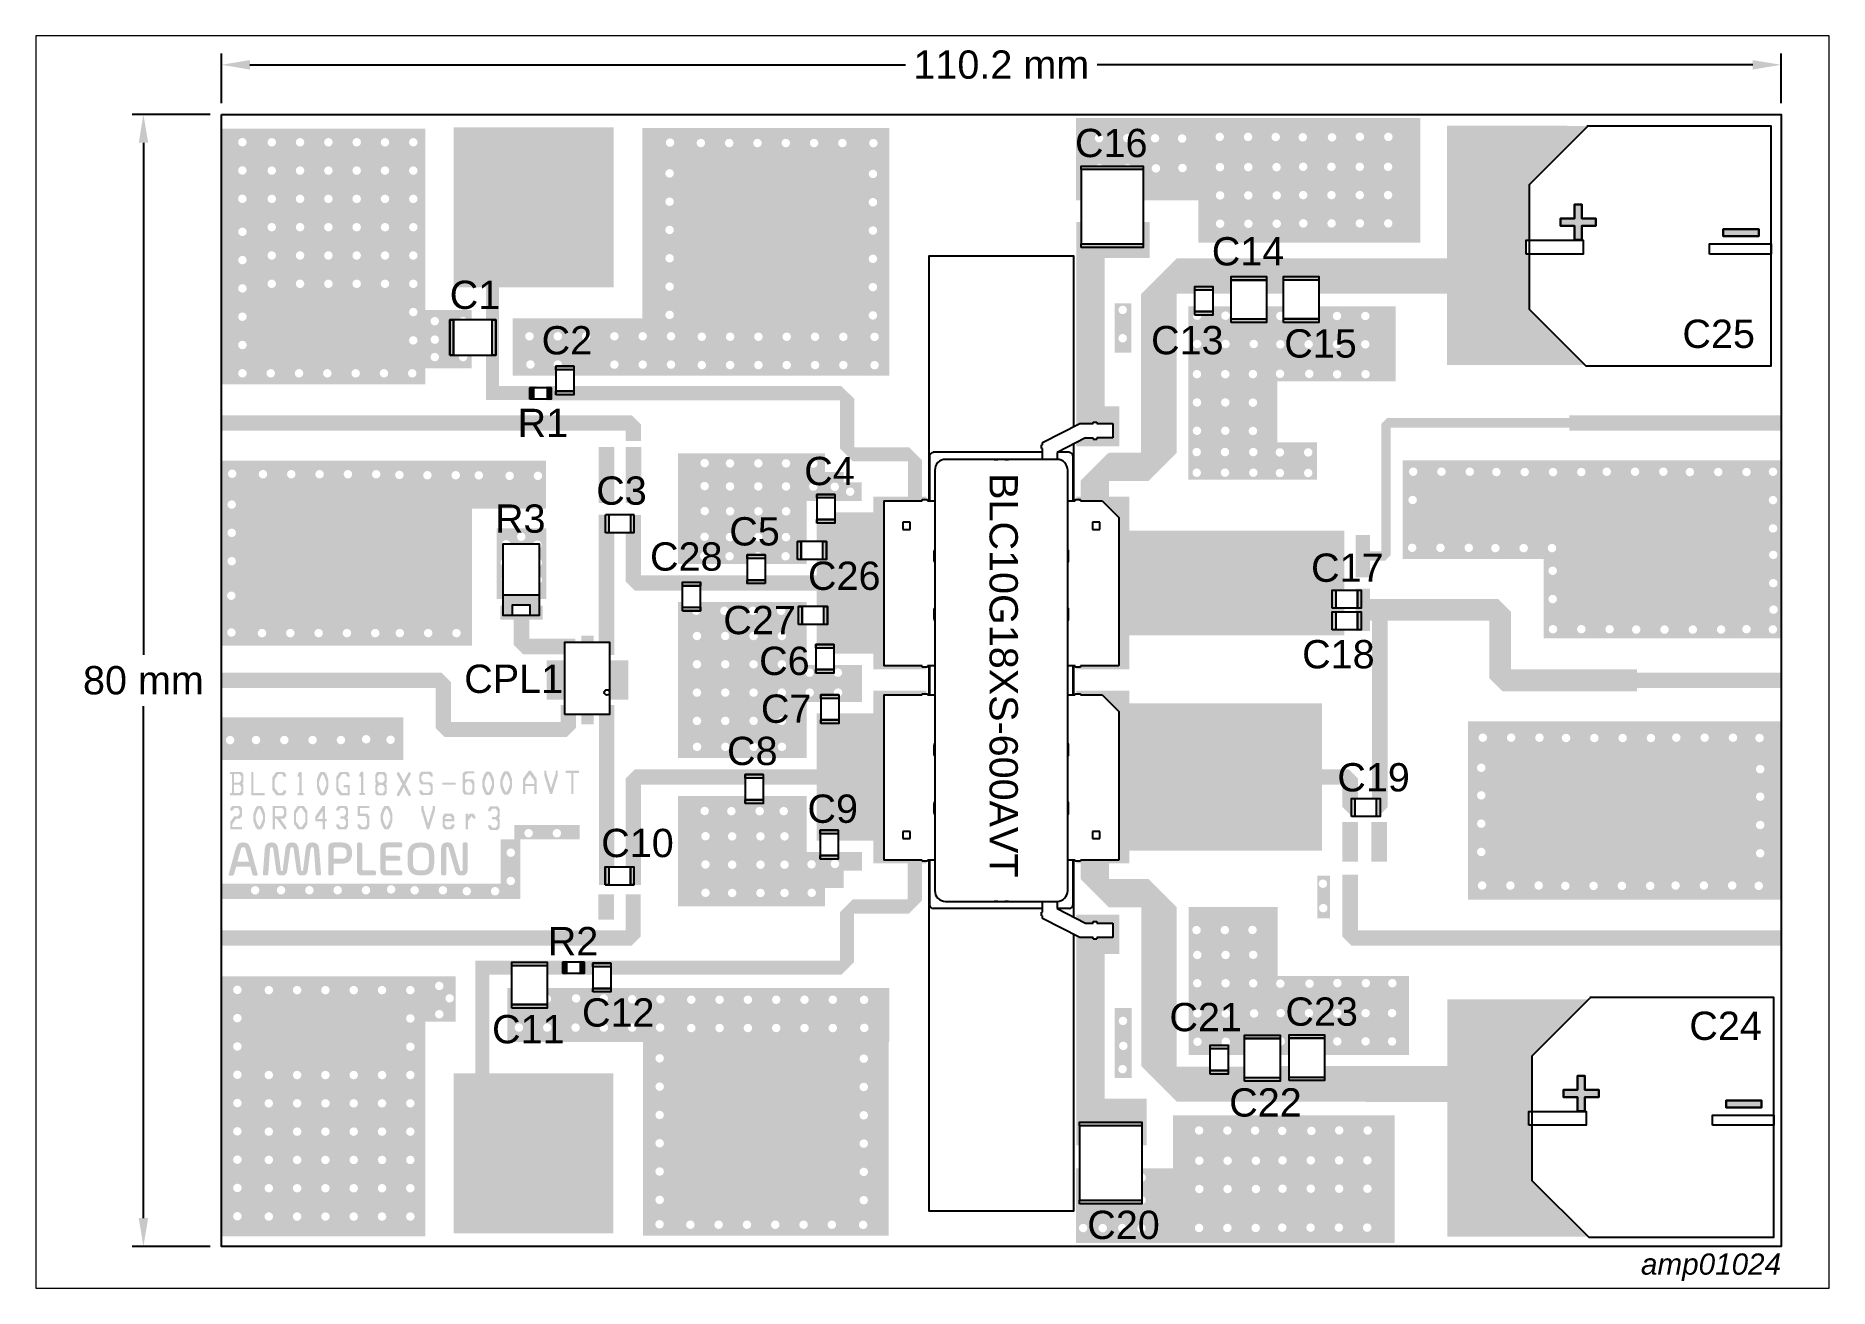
# Paper-space layout 'Layout1' of a CAD drawing. Header units: millimetres. Extents: x 1.14 to 10.22, y 0.79 to 7.14.
# The model-space entities are those that its viewports show. They can reach past a viewport. Long polylines and large blocks are cut down to what shows.
import ezdxf

# ---------------------------------------------------------------- set-up
doc = ezdxf.new("R2010")
doc.units = ezdxf.units.MM
doc.header["$MEASUREMENT"] = 0
for name, color, linetype in [('Comp3', 7, 'Continuous'), ('extralijn', 7, 'Continuous'), ('HATCH-BLACK', 7, 'Continuous'), ('HATCH-GREY2', 253, 'Continuous'), ('text', 7, 'Continuous')]:
    doc.layers.add(name, color=color, linetype=linetype)
doc.styles.add('ARIAL', font='arial.ttf')
doc.dimstyles.new('STANDARD_arial_0.8mm', dxfattribs={"dimscale": 0.8, "dimtxt": 2.5, "dimasz": 2.5, "dimexe": 1, "dimexo": 1, "dimgap": 1, "dimtad": 0, "dimtih": 1, "dimtoh": 1, "dimdsep": 46, "dimtxsty": 'ARIAL', "dimcen": 0.09, "dimclrd": 256, "dimclre": 256, "dimclrt": 256, "dimadec": 0, "dimazin": 0, "dimtfac": 1, "dimtix": 1, "dimtmove": 2, "dimatfit": 1, "dimfxl": 1, "dimtolj": 1, "dimtzin": 0, "dimarcsym": 0})

psp = doc.layouts.get("Layout1")

msp = doc.modelspace()

# ---------------------------------------------------------------- texts
at = {"layer": 'text', "color": 7, "style": 'ARIAL'}
for s, insert, char_height, width, attachment_point in [('C16', (60.306, 78.983), 2, 0.15045, 1), ('C14', (69.973, 71.328), 2, 0.15045, 1), ('C1', (16.122, 68.252), 2, 0.15045, 1), ('C2', (22.618, 65.039), 2, 0.15045, 1), ('C13', (65.682, 65.05), 2, 0.15045, 1), ('C15', (75.094, 64.816), 2, 0.15045, 1), ('C25', (103.228, 65.496), 2, 0.15045, 1), ('R1', (20.919, 59.199), 2, 0.15045, 1), ('C4', (41.171, 55.801), 2, 0.15045, 1), ('C3', (26.478, 54.415), 2, 0.15045, 1), ('R3', (19.322, 52.436), 2, 0.15045, 1), ('C5', (35.879, 51.536), 2, 0.15045, 1), ('C28', (30.277, 49.758), 2, 0.15045, 1), ('C26', (41.437, 48.397), 2, 0.15045, 1), ('C17', (76.986, 48.968), 2, 0.15045, 1), ('C27', (35.457, 45.267), 2, 0.15045, 1), ('C6', (37.986, 42.384), 2, 0.15045, 1), ('C18', (76.356, 42.853), 2, 0.15045, 1), ('CPL1', (17.149, 41.115), 2, 0.15045, 1), ('C7', (38.112, 39.003), 2, 0.15045, 1), ('C8', (35.72, 36.018), 2, 0.15045, 1), ('C19', (78.843, 34.154), 2, 0.15045, 1), ('C9', (41.403, 31.934), 2, 0.15045, 1), ('C10', (26.83, 29.511), 2, 0.15045, 1), ('R2', (23.05, 22.577), 2, 0.15045, 1), ('C12', (25.467, 17.532), 2, 0.15045, 1), ('C21', (66.978, 17.207), 2, 0.15045, 1), ('C23', (75.174, 17.595), 2, 0.15045, 1), ('C24', (103.716, 16.591), 2, 0.15045, 1), ('C11', (19.113, 16.352), 2, 0.15045, 1), ('C22', (71.202, 11.175), 2, 0.15045, 1), ('C20', (61.173, 2.522), 2, 0.15045, 1), ('{\\fArial|b0|i1|c0|p34;amp01024}', (110.2, -0.5), 1.5, 9.30184, 3)]:
    msp.add_mtext(s, dxfattribs=dict(at, insert=insert, char_height=char_height, width=width, attachment_point=attachment_point))
at = {"layer": 'text', "color": 7, "insert": (56.268, 54.647), "char_height": 2, "width": 0.15045, "attachment_point": 1, "rotation": 270, "style": 'ARIAL'}
msp.add_mtext('BLC10G18XS-600AVT', dxfattribs=at)

# ---------------------------------------------------------------- blocks, each defined once
blk = doc.blocks.new('*D9')
at = {"layer": 'Defpoints', "color": 0, "transparency": 16777216}
for p in [(110.2, 83.51), (0, 80), (110.2, 80)]:
    blk.add_point(p, dxfattribs=at)
at = {"layer": 'text', "lineweight": -2, "transparency": 16777216}
for p, q in [((0, 80.8), (0, 84.31)), ((110.2, 80.8), (110.2, 84.31)), ((2, 83.51), (48.33, 83.51)), ((108.2, 83.51), (61.87, 83.51))]:
    blk.add_line(p, q, dxfattribs=at)
at = {"layer": 'text', "transparency": 16777216}
for points in [[(2, 83.84), (2, 83.17), (0, 83.51)], [(108.2, 83.84), (108.2, 83.17), (110.2, 83.51)]]:
    blk.add_solid(points, dxfattribs=at)
at = {"layer": 'text', "transparency": 16777216, "insert": (55.1, 83.51), "char_height": 2, "attachment_point": 5, "style": 'ARIAL'}
blk.add_mtext('\\A1;110.2 mm', dxfattribs=at)
blk = doc.blocks.new('*D10')
at = {"layer": 'Defpoints', "color": 0, "transparency": 16777216}
for p in [(0, 80), (0, 0), (-5.52, 0)]:
    blk.add_point(p, dxfattribs=at)
at = {"layer": 'text', "lineweight": -2, "transparency": 16777216}
for p, q in [((-0.8, 80), (-6.32, 80)), ((-5.52, 78), (-5.52, 41.82)), ((-5.52, 2), (-5.52, 38.18)), ((-0.8, 0), (-6.32, 0))]:
    blk.add_line(p, q, dxfattribs=at)
at = {"layer": 'text', "transparency": 16777216}
for points in [[(-5.85, 78), (-5.18, 78), (-5.52, 80)], [(-5.85, 2), (-5.18, 2), (-5.52, 0)]]:
    blk.add_solid(points, dxfattribs=at)
at = {"layer": 'text', "transparency": 16777216, "insert": (-5.52, 40), "char_height": 2, "attachment_point": 5, "style": 'ARIAL'}
blk.add_mtext('\\A1;80 mm', dxfattribs=at)
blk = doc.blocks.new('SOT1258-4_test circuit')
for p, q in [((2.92, 16.82), (5.54, 18.16)), ((5.54, 18.16), (6.49, 18.16)), ((6.49, 18.16), (6.49, 18.26)), ((6.49, 18.26), (6.74, 18.26)), ((6.74, 18.26), (6.74, 18.16)), ((6.74, 18.16), (7.87, 18.16)), ((7.87, 18.16), (7.87, 17.15)), ((2.84, 16.38), (2.84, 16.64)), ((2.84, 16.64), (2.92, 16.64)), ((2.92, 16.64), (2.92, 16.82)), ((5.96, 17.15), (3.94, 16.11)), ((5.96, 17.15), (6.49, 17.15)), ((6.49, 17.05), (6.49, 17.15)), ((6.49, 17.05), (6.74, 17.05)), ((7.87, 17.15), (6.74, 17.15)), ((6.74, 17.15), (6.74, 17.05)), ((-5.07, 15.86), (-5.07, 12.7)), ((2.92, 16.12), (-4.81, 16.12)), ((3.94, 15.62), (-3.94, 15.62)), ((-0.5, 15.62), (-2.92, 15.62)), ((-0.5, 15.62), (-0.25, 15.62)), ((0.25, 15.62), (-0.25, 15.62)), ((0.25, 15.62), (0.5, 15.62)), ((2.92, 15.62), (0.5, 15.62)), ((2.92, 16.38), (2.84, 16.38)), ((2.92, 15.62), (2.92, 16.38)), ((4.81, 16.12), (3.94, 16.12)), ((3.94, 16.11), (3.94, 15.62)), ((5.06, 15.86), (5.06, 12.7)), ((-4.7, 14.86), (-4.7, -14.86)), ((4.7, -14.86), (4.7, 14.86)), ((-8.31, 12.7), (-5.59, 12.7)), ((-8.31, 12.7), (-8.31, 1.02)), ((-5.59, 12.7), (-5.59, 12.78)), ((-5.59, 12.78), (-5.21, 12.78)), ((-5.21, 12.78), (-5.21, 12.7)), ((-5.21, 12.7), (-4.7, 12.7)), ((4.7, 12.7), (5.21, 12.7)), ((5.21, 12.7), (5.21, 12.78)), ((5.21, 12.78), (5.59, 12.78)), ((5.59, 12.7), (5.59, 12.78)), ((5.59, 12.7), (7.12, 12.7)), ((7.12, 12.7), (8.31, 11.51)), ((8.31, 11.51), (8.31, 1.02)), ((-6.45, 11.18), (-6.96, 11.18)), ((-6.96, 11.18), (-6.96, 10.67)), ((-6.96, 10.67), (-6.45, 10.67)), ((-6.45, 10.67), (-6.45, 11.18)), ((6.96, 11.18), (6.45, 11.18)), ((6.45, 11.18), (6.45, 10.67)), ((6.45, 10.67), (6.96, 10.67)), ((6.96, 10.67), (6.96, 11.18)), ((-4.75, 8.46), (-4.75, 9.14)), ((4.75, 8.46), (4.75, 9.14)), ((4.7, 4.26), (4.7, 5.12)), ((-4.75, 4.34), (-4.75, 5.03)), ((4.75, 4.34), (4.75, 5.03)), ((-5.59, 1.02), (-8.31, 1.02)), ((-5.59, 0.94), (-5.59, 1.02)), ((-5.21, 0.94), (-5.59, 0.94)), ((-4.7, 1.02), (-5.21, 1.02)), ((-5.21, 1.02), (-5.21, 0.94)), ((-5.07, 1.02), (-5.07, -1.02)), ((5.21, 1.02), (4.7, 1.02)), ((5.06, 1.02), (5.06, -1.02)), ((5.21, 0.94), (5.21, 1.02)), ((5.59, 0.94), (5.21, 0.94)), ((8.31, 1.02), (5.59, 1.02)), ((5.59, 1.02), (5.59, 0.94)), ((-8.31, -1.02), (-5.59, -1.02)), ((-8.31, -1.02), (-8.31, -12.7)), ((-5.59, -1.02), (-5.59, -0.94)), ((-5.59, -0.94), (-5.21, -0.94)), ((-5.21, -0.94), (-5.21, -1.02)), ((-5.21, -1.02), (-4.7, -1.02)), ((4.7, -1.02), (5.21, -1.02)), ((5.21, -1.02), (5.21, -0.94)), ((5.21, -0.94), (5.59, -0.94)), ((5.59, -0.94), (5.59, -1.02)), ((5.59, -1.02), (7.12, -1.02)), ((7.12, -1.02), (8.31, -2.21)), ((8.31, -2.21), (8.31, -12.7)), ((-4.75, -5.26), (-4.75, -4.57)), ((4.75, -5.26), (4.75, -4.57)), ((-4.75, -9.37), (-4.75, -8.69)), ((4.75, -9.37), (4.75, -8.69)), ((-6.45, -10.67), (-6.96, -10.67)), ((-6.96, -10.67), (-6.96, -11.18)), ((-6.96, -11.18), (-6.45, -11.18)), ((-6.45, -11.18), (-6.45, -10.67)), ((6.96, -10.67), (6.45, -10.67)), ((6.45, -10.67), (6.45, -11.18)), ((6.45, -11.18), (6.96, -11.18)), ((6.96, -11.18), (6.96, -10.67)), ((-5.59, -12.7), (-8.31, -12.7)), ((-5.59, -12.7), (-5.59, -12.78)), ((-5.21, -12.78), (-5.59, -12.78)), ((-4.7, -12.7), (-5.21, -12.7)), ((-5.21, -12.7), (-5.21, -12.78)), ((-5.07, -12.7), (-5.07, -15.86)), ((5.21, -12.7), (4.7, -12.7)), ((5.06, -12.7), (5.06, -15.86)), ((5.21, -12.78), (5.21, -12.7)), ((5.59, -12.78), (5.21, -12.78)), ((8.3, -12.7), (5.59, -12.7)), ((5.59, -12.7), (5.59, -12.78)), ((8.3, -12.7), (8.31, -12.7)), ((2.92, -16.12), (-4.81, -16.12)), ((-3.94, -15.62), (3.94, -15.62)), ((-2.92, -15.62), (-0.5, -15.62)), ((-0.25, -15.62), (-0.5, -15.62)), ((-0.25, -15.62), (0.25, -15.62)), ((0.5, -15.62), (0.25, -15.62)), ((0.5, -15.62), (2.92, -15.62)), ((2.84, -16.64), (2.84, -16.38)), ((2.84, -16.38), (2.92, -16.38)), ((2.92, -16.38), (2.92, -15.62)), ((3.94, -15.62), (3.94, -16.11)), ((3.94, -16.11), (5.96, -17.15)), ((4.81, -16.12), (3.94, -16.12)), ((2.92, -16.64), (2.84, -16.64)), ((2.92, -16.82), (2.92, -16.64)), ((5.54, -18.16), (2.92, -16.82)), ((5.96, -17.15), (6.49, -17.15)), ((6.49, -17.15), (6.49, -17.05)), ((6.49, -17.05), (6.74, -17.05)), ((6.74, -17.05), (6.74, -17.15)), ((6.74, -17.15), (7.87, -17.15)), ((7.87, -17.15), (7.87, -18.16)), ((6.49, -18.16), (5.54, -18.16)), ((6.49, -18.26), (6.49, -18.16)), ((6.49, -18.26), (6.74, -18.26)), ((7.87, -18.16), (6.74, -18.16)), ((6.74, -18.16), (6.74, -18.26))]:
    blk.add_line(p, q)
for centre, radius, start, end in [((-4.81, 15.86), 0.254, 90, 180), ((-3.94, 14.86), 0.756, 89.8712, 180.1288), ((3.94, 14.86), 0.756, 359.8712, 90.1288), ((4.81, 15.86), 0.254, 0, 90), ((-4.65, 9.14), 0.102, 120, 180), ((4.65, 9.14), 0.102, 0, 60), ((-4.65, 8.46), 0.102, 180, 240), ((4.65, 8.46), 0.102, 300, 0), ((-4.65, 5.03), 0.102, 120, 180), ((4.65, 5.03), 0.102, 0, 60), ((-4.65, 4.34), 0.102, 180, 240), ((4.65, 4.34), 0.102, 300, 0), ((-4.65, -4.57), 0.102, 120, 180), ((4.65, -4.57), 0.102, 0, 60), ((-4.65, -5.26), 0.102, 180, 240), ((4.65, -5.26), 0.102, 300, 0), ((-4.65, -8.69), 0.102, 120, 180), ((4.65, -8.69), 0.102, 0, 60), ((-4.65, -9.37), 0.102, 180, 240), ((4.65, -9.37), 0.102, 300, 0), ((-3.94, -14.86), 0.756, 179.8712, 270.1288), ((3.94, -14.86), 0.756, 269.8712, 0.1288), ((-4.81, -15.86), 0.254, 180, 270), ((4.82, -15.87), 0.242, 270.5347, 2.9508)]:
    blk.add_arc(centre, radius, start, end)

# ---------------------------------------------------------------- dimensions: what is measured, and where the dimension line sits
at = {"layer": 'text'}
dim = msp.add_linear_dim(base=(110.2, 83.508), p1=(0, 80), p2=(110.2, 80), dimstyle='STANDARD_arial_0.8mm', override={"dimpost": ' mm'}, dxfattribs=at)
dim.commit()
dim.dimension.update_dxf_attribs({"geometry": '*D9', "text_midpoint": (55.1, 83.508)})
dim = msp.add_linear_dim(base=(-5.516, 0), p1=(0, 80), p2=(0, 0), angle=90, dimstyle='STANDARD_arial_0.8mm', override={"dimpost": ' mm'}, dxfattribs=at)
dim.commit()
dim.dimension.update_dxf_attribs({"geometry": '*D10', "text_midpoint": (-5.516, 40)})

# ---------------------------------------------------------------- hatches: boundary and pattern name
at = {"layer": 'HATCH-BLACK'}
h = msp.add_hatch(color=256, dxfattribs=at)
h.dxf.hatch_style = 1
h.paths.add_polyline_path([(65.126, 70.848), (60.733, 70.848), (60.733, 70.598), (65.126, 70.598)])
h.paths.add_polyline_path([(65.126, 76.356), (60.733, 76.356), (60.733, 76.106), (65.126, 76.106)])
h = msp.add_hatch(color=256, dxfattribs=at)
h.dxf.hatch_style = 1
h.paths.add_polyline_path([(97.12, 72.645), (96.123, 72.645), (96.123, 73.642), (95.613, 73.642), (95.613, 72.645), (94.616, 72.645), (94.616, 72.135), (95.613, 72.135), (95.613, 71.139), (96.123, 71.139), (96.123, 72.135), (97.12, 72.135)])
h.paths.add_polyline_path([(108.621, 71.9), (106.117, 71.9), (106.117, 71.389), (108.621, 71.389)])
h = msp.add_hatch(color=256, dxfattribs=at)
h.dxf.hatch_style = 1
h.paths.add_polyline_path([(73.837, 65.546), (71.337, 65.546), (71.337, 65.296), (73.837, 65.296)])
h.paths.add_polyline_path([(73.837, 68.546), (71.337, 68.546), (71.337, 68.296), (73.837, 68.296)])
h = msp.add_hatch(color=256, dxfattribs=at)
h.dxf.hatch_style = 1
h.paths.add_polyline_path([(77.536, 68.549), (75.036, 68.549), (75.036, 68.299), (77.536, 68.299)])
h.paths.add_polyline_path([(77.536, 65.549), (75.036, 65.549), (75.036, 65.299), (77.536, 65.299)])
h = msp.add_hatch(color=256, dxfattribs=at)
h.dxf.hatch_style = 1
h.paths.add_polyline_path([(70.042, 67.844), (68.772, 67.844), (68.772, 67.59), (70.042, 67.59)])
h.paths.add_polyline_path([(70.042, 66.066), (68.772, 66.066), (68.772, 65.812), (70.042, 65.812)])
h = msp.add_hatch(color=256, dxfattribs=at)
h.dxf.hatch_style = 1
h.paths.add_polyline_path([(19.383, 65.491), (19.133, 65.491), (19.133, 62.991), (19.383, 62.991)])
h.paths.add_polyline_path([(16.383, 65.491), (16.133, 65.491), (16.133, 62.991), (16.383, 62.991)])
h = msp.add_hatch(color=256, dxfattribs=at)
h.dxf.hatch_style = 1
h.paths.add_polyline_path([(24.9, 62.216), (23.63, 62.216), (23.63, 61.962), (24.9, 61.962)])
h.paths.add_polyline_path([(24.9, 60.438), (23.63, 60.438), (23.63, 60.184), (24.9, 60.184)])
h = msp.add_hatch(color=256, dxfattribs=at)
h.dxf.hatch_style = 1
h.paths.add_polyline_path([(23.296, 60.679), (23.042, 60.679), (23.042, 59.879), (23.296, 59.879)])
h.paths.add_polyline_path([(22.05, 60.679), (21.796, 60.679), (21.796, 59.879), (22.05, 59.879)])
h = msp.add_hatch(color=256, dxfattribs=at)
h.dxf.hatch_style = 1
h.paths.add_polyline_path([(43.333, 53.149), (42.063, 53.149), (42.063, 52.895), (43.333, 52.895)])
h.paths.add_polyline_path([(43.333, 51.371), (42.063, 51.371), (42.063, 51.117), (43.333, 51.117)])
h = msp.add_hatch(color=256, dxfattribs=at)
h.dxf.hatch_style = 1
h.paths.add_polyline_path([(29.168, 51.699), (28.914, 51.699), (28.914, 50.429), (29.168, 50.429)])
h.paths.add_polyline_path([(27.39, 51.699), (27.136, 51.699), (27.136, 50.429), (27.39, 50.429)])
h = msp.add_hatch(color=256, dxfattribs=at)
h.dxf.hatch_style = 1
h.paths.add_polyline_path([(42.738, 49.819), (42.484, 49.819), (42.484, 48.549), (42.738, 48.549)])
h.paths.add_polyline_path([(40.96, 49.819), (40.706, 49.819), (40.706, 48.549), (40.96, 48.549)])
h = msp.add_hatch(color=256, dxfattribs=at)
h.dxf.hatch_style = 1
h.paths.add_polyline_path([(38.421, 48.873), (37.151, 48.873), (37.151, 48.619), (38.421, 48.619)])
h.paths.add_polyline_path([(38.421, 47.095), (37.151, 47.095), (37.151, 46.841), (38.421, 46.841)])
h = msp.add_hatch(color=256, dxfattribs=at)
h.dxf.hatch_style = 1
h.paths.add_polyline_path([(33.84, 46.949), (32.57, 46.949), (32.57, 46.695), (33.84, 46.695)])
h.paths.add_polyline_path([(33.84, 45.171), (32.57, 45.171), (32.57, 44.917), (33.84, 44.917)])
h = msp.add_hatch(color=256, dxfattribs=at)
h.dxf.hatch_style = 1
h.paths.add_polyline_path([(22.442, 46.022), (19.902, 46.022), (19.902, 44.577), (20.552, 44.577), (20.552, 45.337), (21.792, 45.337), (21.792, 44.577), (22.442, 44.577)])
h = msp.add_hatch(color=256, dxfattribs=at)
h.dxf.hatch_style = 1
h.paths.add_polyline_path([(78.742, 46.367), (78.488, 46.367), (78.488, 45.097), (78.742, 45.097)])
h.paths.add_polyline_path([(80.52, 46.367), (80.266, 46.367), (80.266, 45.097), (80.52, 45.097)])
h = msp.add_hatch(color=256, dxfattribs=at)
h.dxf.hatch_style = 1
h.paths.add_polyline_path([(42.812, 45.228), (42.558, 45.228), (42.558, 43.958), (42.812, 43.958)])
h.paths.add_polyline_path([(41.034, 45.228), (40.78, 45.228), (40.78, 43.958), (41.034, 43.958)])
h = msp.add_hatch(color=256, dxfattribs=at)
h.dxf.hatch_style = 1
h.paths.add_polyline_path([(80.52, 44.85), (80.266, 44.85), (80.266, 43.58), (80.52, 43.58)])
h.paths.add_polyline_path([(78.742, 44.85), (78.488, 44.85), (78.488, 43.58), (78.742, 43.58)])
h = msp.add_hatch(color=256, dxfattribs=at)
h.dxf.hatch_style = 1
h.paths.add_polyline_path([(43.271, 42.545), (42.001, 42.545), (42.001, 42.291), (43.271, 42.291)])
h.paths.add_polyline_path([(43.271, 40.767), (42.001, 40.767), (42.001, 40.513), (43.271, 40.513)])
h = msp.add_hatch(color=256, dxfattribs=at)
h.dxf.hatch_style = 1
h.paths.add_polyline_path([(43.619, 38.983), (42.349, 38.983), (42.349, 38.729), (43.619, 38.729)])
h.paths.add_polyline_path([(43.619, 37.205), (42.349, 37.205), (42.349, 36.951), (43.619, 36.951)])
h = msp.add_hatch(color=256, dxfattribs=at)
h.dxf.hatch_style = 1
h.paths.add_polyline_path([(38.273, 31.564), (37.003, 31.564), (37.003, 31.311), (38.273, 31.311)])
h.paths.add_polyline_path([(38.273, 33.343), (37.003, 33.343), (37.003, 33.089), (38.273, 33.089)])
h = msp.add_hatch(color=256, dxfattribs=at)
h.dxf.hatch_style = 1
h.paths.add_polyline_path([(81.87, 31.644), (81.616, 31.644), (81.616, 30.375), (81.87, 30.375)])
h.paths.add_polyline_path([(80.092, 31.644), (79.838, 31.644), (79.838, 30.375), (80.092, 30.375)])
h = msp.add_hatch(color=256, dxfattribs=at)
h.dxf.hatch_style = 1
h.paths.add_polyline_path([(43.572, 27.631), (42.302, 27.631), (42.302, 27.377), (43.572, 27.377)])
h.paths.add_polyline_path([(43.572, 29.409), (42.302, 29.409), (42.302, 29.155), (43.572, 29.155)])
h = msp.add_hatch(color=256, dxfattribs=at)
h.dxf.hatch_style = 1
h.paths.add_polyline_path([(27.366, 26.822), (27.113, 26.822), (27.113, 25.552), (27.366, 25.552)])
h.paths.add_polyline_path([(29.145, 26.822), (28.891, 26.822), (28.891, 25.552), (29.145, 25.552)])
h = msp.add_hatch(color=256, dxfattribs=at)
h.dxf.hatch_style = 1
h.paths.add_polyline_path([(23.02, 20.087), (20.52, 20.087), (20.52, 19.837), (23.02, 19.837)])
h.paths.add_polyline_path([(23.02, 17.087), (20.52, 17.087), (20.52, 16.837), (23.02, 16.837)])
h = msp.add_hatch(color=256, dxfattribs=at)
h.dxf.hatch_style = 1
h.paths.add_polyline_path([(24.369, 20.097), (24.115, 20.097), (24.115, 19.297), (24.369, 19.297)])
h.paths.add_polyline_path([(25.615, 20.097), (25.361, 20.097), (25.361, 19.297), (25.615, 19.297)])
h = msp.add_hatch(color=256, dxfattribs=at)
h.dxf.hatch_style = 1
h.paths.add_polyline_path([(27.512, 20.012), (26.243, 20.012), (26.243, 19.758), (27.512, 19.758)])
h.paths.add_polyline_path([(27.512, 18.234), (26.243, 18.234), (26.243, 17.98), (27.512, 17.98)])
h = msp.add_hatch(color=256, dxfattribs=at)
h.dxf.hatch_style = 1
h.paths.add_polyline_path([(71.129, 14.214), (69.859, 14.214), (69.859, 13.96), (71.129, 13.96)])
h.paths.add_polyline_path([(71.129, 12.436), (69.859, 12.436), (69.859, 12.182), (71.129, 12.182)])
h = msp.add_hatch(color=256, dxfattribs=at)
h.dxf.hatch_style = 1
h.paths.add_polyline_path([(74.795, 14.938), (72.295, 14.938), (72.295, 14.688), (74.795, 14.688)])
h.paths.add_polyline_path([(74.795, 11.938), (72.295, 11.938), (72.295, 11.688), (74.795, 11.688)])
h = msp.add_hatch(color=256, dxfattribs=at)
h.dxf.hatch_style = 1
h.paths.add_polyline_path([(77.937, 14.963), (75.437, 14.963), (75.437, 14.713), (77.937, 14.713)])
h.paths.add_polyline_path([(77.937, 11.963), (75.437, 11.963), (75.437, 11.713), (77.937, 11.713)])
h = msp.add_hatch(color=256, dxfattribs=at)
h.dxf.hatch_style = 1
h.paths.add_polyline_path([(97.318, 11.068), (96.322, 11.068), (96.322, 12.065), (95.811, 12.065), (95.811, 11.068), (94.815, 11.068), (94.815, 10.558), (95.811, 10.558), (95.811, 9.561), (96.322, 9.561), (96.322, 10.558), (97.318, 10.558)])
h.paths.add_polyline_path([(108.82, 10.322), (106.316, 10.322), (106.316, 9.812), (108.82, 9.812)])
h = msp.add_hatch(color=256, dxfattribs=at)
h.dxf.hatch_style = 1
h.paths.add_polyline_path([(65.029, 8.773), (60.636, 8.773), (60.636, 8.523), (65.029, 8.523)])
h.paths.add_polyline_path([(65.029, 3.266), (60.636, 3.266), (60.636, 3.016), (65.029, 3.016)])
at = {"layer": 'HATCH-GREY2'}
h = msp.add_hatch(color=256, dxfattribs=at)
h.dxf.hatch_style = 1
h.paths.add_polyline_path([(16.133, 65.491), (16.383, 65.491), (16.786, 65.491, -0.7015455), (17.35, 65.491), (17.679, 65.491), (17.679, 66.171), (14.4, 66.171), (14.4, 79), (0, 79), (0, 60.936), (14.4, 60.936), (14.4, 62.066), (17.679, 62.066), (17.679, 62.991), (17.333, 62.991, -0.1222661), (17.368, 62.851, -1), (16.768, 62.851, -0.1222661), (16.803, 62.991), (16.133, 62.991)])
h.paths.add_polyline_path([(15.368, 62.851, -1), (14.768, 62.851, -1)], flags=16)
h.paths.add_polyline_path([(14.768, 64.083, -1), (15.368, 64.083, -1)], flags=16)
h.paths.add_polyline_path([(13.25, 64.032, -1), (13.85, 64.032, -1)], flags=16)
h.paths.add_polyline_path([(14.768, 65.389, -1), (15.368, 65.389, -1)], flags=16)
h.paths.add_polyline_path([(13.777, 61.705, -1), (13.177, 61.705, -1)], flags=16)
h.paths.add_polyline_path([(13.25, 66.032, -1), (13.85, 66.032, -1)], flags=16)
h.paths.add_polyline_path([(11.777, 61.705, -1), (11.177, 61.705, -1)], flags=16)
h.paths.add_polyline_path([(13.25, 68.032, -1), (13.85, 68.032, -1)], flags=16)
h.paths.add_polyline_path([(9.777, 61.705, -1), (9.177, 61.705, -1)], flags=16)
h.paths.add_polyline_path([(11.25, 68.032, -1), (11.85, 68.032, -1)], flags=16)
h.paths.add_polyline_path([(13.25, 70.032, -1), (13.85, 70.032, -1)], flags=16)
h.paths.add_polyline_path([(9.25, 68.032, -1), (9.85, 68.032, -1)], flags=16)
h.paths.add_polyline_path([(11.25, 70.032, -1), (11.85, 70.032, -1)], flags=16)
h.paths.add_polyline_path([(7.777, 61.705, -1), (7.177, 61.705, -1)], flags=16)
h.paths.add_polyline_path([(9.25, 70.032, -1), (9.85, 70.032, -1)], flags=16)
h.paths.add_polyline_path([(7.25, 68.032, -1), (7.85, 68.032, -1)], flags=16)
h.paths.add_polyline_path([(13.25, 72.032, -1), (13.85, 72.032, -1)], flags=16)
h.paths.add_polyline_path([(11.25, 72.032, -1), (11.85, 72.032, -1)], flags=16)
h.paths.add_polyline_path([(5.177, 61.705, -1), (5.777, 61.705, -1)], flags=16)
h.paths.add_polyline_path([(7.25, 70.032, -1), (7.85, 70.032, -1)], flags=16)
h.paths.add_polyline_path([(9.25, 72.032, -1), (9.85, 72.032, -1)], flags=16)
h.paths.add_polyline_path([(5.25, 68.032, -1), (5.85, 68.032, -1)], flags=16)
h.paths.add_polyline_path([(13.25, 74.032, -1), (13.85, 74.032, -1)], flags=16)
h.paths.add_polyline_path([(11.25, 74.032, -1), (11.85, 74.032, -1)], flags=16)
h.paths.add_polyline_path([(7.25, 72.032, -1), (7.85, 72.032, -1)], flags=16)
h.paths.add_polyline_path([(5.25, 70.032, -1), (5.85, 70.032, -1)], flags=16)
h.paths.add_polyline_path([(3.177, 61.705, -1), (3.777, 61.705, -1)], flags=16)
h.paths.add_polyline_path([(9.25, 74.032, -1), (9.85, 74.032, -1)], flags=16)
h.paths.add_polyline_path([(3.25, 68.032, -1), (3.85, 68.032, -1)], flags=16)
h.paths.add_polyline_path([(5.25, 72.032, -1), (5.85, 72.032, -1)], flags=16)
h.paths.add_polyline_path([(13.25, 76.032, -1), (13.85, 76.032, -1)], flags=16)
h.paths.add_polyline_path([(7.25, 74.032, -1), (7.85, 74.032, -1)], flags=16)
h.paths.add_polyline_path([(3.25, 70.032, -1), (3.85, 70.032, -1)], flags=16)
h.paths.add_polyline_path([(11.25, 76.032, -1), (11.85, 76.032, -1)], flags=16)
h.paths.add_polyline_path([(1.177, 63.705, -1), (1.777, 63.705, -1)], flags=16)
h.paths.add_polyline_path([(1.177, 61.705, -1), (1.777, 61.705, -1)], flags=16)
h.paths.add_polyline_path([(1.177, 65.705, -1), (1.777, 65.705, -1)], flags=16)
h.paths.add_polyline_path([(9.25, 76.032, -1), (9.85, 76.032, -1)], flags=16)
h.paths.add_polyline_path([(1.177, 67.705, -1), (1.777, 67.705, -1)], flags=16)
h.paths.add_polyline_path([(5.25, 74.032, -1), (5.85, 74.032, -1)], flags=16)
h.paths.add_polyline_path([(3.25, 72.032, -1), (3.85, 72.032, -1)], flags=16)
h.paths.add_polyline_path([(7.25, 76.032, -1), (7.85, 76.032, -1)], flags=16)
h.paths.add_polyline_path([(1.177, 69.705, -1), (1.777, 69.705, -1)], flags=16)
h.paths.add_polyline_path([(13.25, 78.032, -1), (13.85, 78.032, -1)], flags=16)
h.paths.add_polyline_path([(11.25, 78.032, -1), (11.85, 78.032, -1)], flags=16)
h.paths.add_polyline_path([(3.25, 74.032, -1), (3.85, 74.032, -1)], flags=16)
h.paths.add_polyline_path([(9.25, 78.032, -1), (9.85, 78.032, -1)], flags=16)
h.paths.add_polyline_path([(5.25, 76.032, -1), (5.85, 76.032, -1)], flags=16)
h.paths.add_polyline_path([(1.177, 71.705, -1), (1.777, 71.705, -1)], flags=16)
h.paths.add_polyline_path([(7.25, 78.032, -1), (7.85, 78.032, -1)], flags=16)
h.paths.add_polyline_path([(3.25, 76.032, -1), (3.85, 76.032, -1)], flags=16)
h.paths.add_polyline_path([(1.172, 74.039, -1), (1.772, 74.039, -1)], flags=16)
h.paths.add_polyline_path([(5.25, 78.032, -1), (5.85, 78.032, -1)], flags=16)
h.paths.add_polyline_path([(1.172, 76.039, -1), (1.772, 76.039, -1)], flags=16)
h.paths.add_polyline_path([(3.25, 78.032, -1), (3.85, 78.032, -1)], flags=16)
h.paths.add_polyline_path([(1.172, 78.039, -1), (1.772, 78.039, -1)], flags=16)
h = msp.add_hatch(color=256, dxfattribs=at)
h.dxf.hatch_style = 1
h.paths.add_polyline_path([(27.703, 79.079), (16.403, 79.079), (16.403, 67.779), (18.69, 67.779), (18.69, 65.491), (19.383, 65.491), (19.383, 62.991), (19.133, 62.991), (18.69, 62.991), (18.69, 60.801), (18.688, 60.801), (18.688, 59.808), (18.69, 59.808), (19.616, 59.808), (19.616, 59.808), (22.261, 59.808), (22.261, 59.879), (21.796, 59.879), (21.796, 60.679), (22.05, 60.679), (22.261, 60.679), (22.261, 60.801), (19.616, 60.801), (19.616, 67.779), (27.703, 67.779)])
h = msp.add_hatch(color=256, dxfattribs=at)
h.dxf.hatch_style = 1
h.paths.add_polyline_path([(47.185, 79.031), (29.743, 79.031), (29.743, 65.598), (20.563, 65.598), (20.563, 61.529), (23.63, 61.529), (23.63, 62.051, -0.2880601), (23.461, 62.321, -1), (24.061, 62.321, -0.0901699), (24.041, 62.216), (24.9, 62.216), (24.9, 61.962), (24.9, 61.529), (47.185, 61.529)])
h.paths.add_polyline_path([(27.461, 62.321, -1), (28.061, 62.321, -1)], flags=16)
h.paths.add_polyline_path([(25.461, 64.321, -1), (26.061, 64.321, -1)], flags=16)
h.paths.add_polyline_path([(27.461, 64.321, -1), (28.061, 64.321, -1)], flags=16)
h.paths.add_polyline_path([(23.461, 64.321, -1), (24.061, 64.321, -1)], flags=16)
h.paths.add_polyline_path([(29.461, 62.321, -1), (30.061, 62.321, -1)], flags=16)
h.paths.add_polyline_path([(21.528, 62.33, -1), (22.128, 62.33, -1)], flags=16)
h.paths.add_polyline_path([(29.461, 64.321, -1), (30.061, 64.321, -1)], flags=16)
h.paths.add_polyline_path([(21.461, 64.321, -1), (22.061, 64.321, -1)], flags=16)
h.paths.add_polyline_path([(32.061, 62.321, -1), (31.461, 62.321, -1)], flags=16)
h.paths.add_polyline_path([(31.461, 64.321, -1), (32.061, 64.321, -1)], flags=16)
h.paths.add_polyline_path([(31.36, 65.834, -1), (31.96, 65.834, -1)], flags=16)
h.paths.add_polyline_path([(34.237, 62.288, -1), (33.637, 62.288, -1)], flags=16)
h.paths.add_polyline_path([(31.36, 67.834, -1), (31.96, 67.834, -1)], flags=16)
h.paths.add_polyline_path([(33.637, 64.288, -1), (34.237, 64.288, -1)], flags=16)
h.paths.add_polyline_path([(31.36, 69.834, -1), (31.96, 69.834, -1)], flags=16)
h.paths.add_polyline_path([(36.237, 62.288, -1), (35.637, 62.288, -1)], flags=16)
h.paths.add_polyline_path([(35.637, 64.288, -1), (36.237, 64.288, -1)], flags=16)
h.paths.add_polyline_path([(31.36, 71.834, -1), (31.96, 71.834, -1)], flags=16)
h.paths.add_polyline_path([(38.237, 62.288, -1), (37.637, 62.288, -1)], flags=16)
h.paths.add_polyline_path([(37.637, 64.288, -1), (38.237, 64.288, -1)], flags=16)
h.paths.add_polyline_path([(31.36, 73.834, -1), (31.96, 73.834, -1)], flags=16)
h.paths.add_polyline_path([(40.237, 62.288, -1), (39.637, 62.288, -1)], flags=16)
h.paths.add_polyline_path([(39.637, 64.288, -1), (40.237, 64.288, -1)], flags=16)
h.paths.add_polyline_path([(31.36, 75.834, -1), (31.96, 75.834, -1)], flags=16)
h.paths.add_polyline_path([(42.237, 62.288, -1), (41.637, 62.288, -1)], flags=16)
h.paths.add_polyline_path([(41.637, 64.288, -1), (42.237, 64.288, -1)], flags=16)
h.paths.add_polyline_path([(31.393, 78.011, -1), (31.993, 78.011, -1)], flags=16)
h.paths.add_polyline_path([(44.237, 62.288, -1), (43.637, 62.288, -1)], flags=16)
h.paths.add_polyline_path([(33.57, 77.978, -1), (34.17, 77.978, -1)], flags=16)
h.paths.add_polyline_path([(43.637, 64.288, -1), (44.237, 64.288, -1)], flags=16)
h.paths.add_polyline_path([(35.57, 77.978, -1), (36.17, 77.978, -1)], flags=16)
h.paths.add_polyline_path([(37.57, 77.978, -1), (38.17, 77.978, -1)], flags=16)
h.paths.add_polyline_path([(46.444, 62.28, -1), (45.844, 62.28, -1)], flags=16)
h.paths.add_polyline_path([(45.844, 64.28, -1), (46.444, 64.28, -1)], flags=16)
h.paths.add_polyline_path([(45.728, 65.796, -1), (46.328, 65.796, -1)], flags=16)
h.paths.add_polyline_path([(45.728, 67.796, -1), (46.328, 67.796, -1)], flags=16)
h.paths.add_polyline_path([(39.57, 77.978, -1), (40.17, 77.978, -1)], flags=16)
h.paths.add_polyline_path([(45.728, 69.796, -1), (46.328, 69.796, -1)], flags=16)
h.paths.add_polyline_path([(45.728, 71.796, -1), (46.328, 71.796, -1)], flags=16)
h.paths.add_polyline_path([(41.57, 77.978, -1), (42.17, 77.978, -1)], flags=16)
h.paths.add_polyline_path([(45.728, 73.796, -1), (46.328, 73.796, -1)], flags=16)
h.paths.add_polyline_path([(43.57, 77.978, -1), (44.17, 77.978, -1)], flags=16)
h.paths.add_polyline_path([(45.728, 75.796, -1), (46.328, 75.796, -1)], flags=16)
h.paths.add_polyline_path([(45.761, 77.973, -1), (46.361, 77.973, -1)], flags=16)
h = msp.add_hatch(color=256, dxfattribs=at)
h.dxf.hatch_style = 1
h.paths.add_polyline_path([(84.703, 79.741), (60.389, 79.741), (60.389, 73.919), (60.733, 73.919), (60.733, 76.106), (60.733, 76.356), (61.774, 76.356, -0.5308271), (62.271, 76.356), (63.774, 76.356, -0.5308271), (64.271, 76.356), (65.126, 76.356), (65.126, 76.106), (65.126, 73.919), (69.031, 73.919), (69.031, 70.946), (84.703, 70.946)])
h.paths.add_polyline_path([(74.26, 74.278, -1), (74.86, 74.278, -1)], flags=16)
h.paths.add_polyline_path([(74.86, 72.278, -1), (74.26, 72.278, -1)], flags=16)
h.paths.add_polyline_path([(76.129, 74.299, -1), (76.729, 74.299, -1)], flags=16)
h.paths.add_polyline_path([(72.25, 74.276, -1), (72.85, 74.276, -1)], flags=16)
h.paths.add_polyline_path([(76.739, 72.302, -1), (76.139, 72.302, -1)], flags=16)
h.paths.add_polyline_path([(72.86, 72.278, -1), (72.26, 72.278, -1)], flags=16)
h.paths.add_polyline_path([(74.25, 76.276, -1), (74.85, 76.276, -1)], flags=16)
h.paths.add_polyline_path([(72.25, 76.276, -1), (72.85, 76.276, -1)], flags=16)
h.paths.add_polyline_path([(76.129, 76.299, -1), (76.729, 76.299, -1)], flags=16)
h.paths.add_polyline_path([(78.129, 74.299, -1), (78.729, 74.299, -1)], flags=16)
h.paths.add_polyline_path([(70.26, 74.278, -1), (70.86, 74.278, -1)], flags=16)
h.paths.add_polyline_path([(78.739, 72.302, -1), (78.139, 72.302, -1)], flags=16)
h.paths.add_polyline_path([(70.86, 72.278, -1), (70.26, 72.278, -1)], flags=16)
h.paths.add_polyline_path([(78.129, 76.299, -1), (78.729, 76.299, -1)], flags=16)
h.paths.add_polyline_path([(70.25, 76.276, -1), (70.85, 76.276, -1)], flags=16)
h.paths.add_polyline_path([(74.188, 78.405, -1), (74.788, 78.405, -1)], flags=16)
h.paths.add_polyline_path([(76.103, 78.385, -1), (76.703, 78.385, -1)], flags=16)
h.paths.add_polyline_path([(72.235, 78.411, -1), (72.835, 78.411, -1)], flags=16)
h.paths.add_polyline_path([(80.129, 74.299, -1), (80.729, 74.299, -1)], flags=16)
h.paths.add_polyline_path([(80.739, 72.302, -1), (80.139, 72.302, -1)], flags=16)
h.paths.add_polyline_path([(78.169, 78.383, -1), (78.769, 78.383, -1)], flags=16)
h.paths.add_polyline_path([(70.235, 78.411, -1), (70.835, 78.411, -1)], flags=16)
h.paths.add_polyline_path([(80.129, 76.299, -1), (80.729, 76.299, -1)], flags=16)
h.paths.add_polyline_path([(67.602, 76.212, -1), (68.202, 76.212, -1)], flags=16)
h.paths.add_polyline_path([(80.135, 78.421, -1), (80.736, 78.421, -1)], flags=16)
h.paths.add_polyline_path([(82.729, 74.299, -1), (82.129, 74.299, -1)], flags=16)
h.paths.add_polyline_path([(82.739, 72.302, -1), (82.139, 72.302, -1)], flags=16)
h.paths.add_polyline_path([(67.576, 78.298, -1), (68.176, 78.298, -1)], flags=16)
h.paths.add_polyline_path([(82.129, 76.299, -1), (82.729, 76.299, -1)], flags=16)
h.paths.add_polyline_path([(65.723, 76.188, -1), (66.323, 76.188, -1)], flags=16)
h.paths.add_polyline_path([(82.149, 78.415, -1), (82.749, 78.415, -1)], flags=16)
h.paths.add_polyline_path([(65.661, 78.318, -1), (66.261, 78.318, -1)], flags=16)
h.paths.add_polyline_path([(63.708, 78.323, -1), (64.308, 78.323, -1)], flags=16)
h.paths.add_polyline_path([(61.708, 78.323, -1), (62.308, 78.323, -1)], flags=16)
h = msp.add_hatch(color=256, dxfattribs=at)
h.dxf.hatch_style = 1
h.paths.add_polyline_path([(92.419, 66.219), (92.419, 70.135), (92.183, 70.135), (92.183, 71.104), (92.419, 71.104), (92.419, 75.05), (96.562, 79.193), (96.481, 79.193), (86.585, 79.209), (86.585, 69.838), (67.5, 69.838), (64.975, 67.313), (64.975, 56.088), (62.767, 56.088, 0.1989123), (62.61, 56.023), (60.74, 54.152, 0.1989124), (60.7, 54.056), (60.7, 52.988), (60.4, 52.988), (60.4, 52.778), (60.688, 52.778), (60.688, 52.702), (62.216, 52.702), (63.406, 51.512), (63.406, 41.018), (60.688, 41.018), (60.688, 40.942), (60.4, 40.942), (60.4, 40.788), (64.15, 40.788), (64.15, 43.188), (79.35, 43.188), (79.35, 43.58), (78.488, 43.58), (78.488, 44.85), (79.35, 44.85), (79.35, 45.097), (78.488, 45.097), (78.488, 46.367), (79.35, 46.367), (79.35, 50.588), (64.15, 50.588), (64.15, 52.988), (62.7, 52.988), (62.7, 54.088), (65.5, 54.088), (67.5, 56.088), (67.5, 67.338), (68.772, 67.338), (68.772, 67.844), (70.042, 67.844), (70.042, 67.338), (71.337, 67.338), (71.337, 68.546), (73.837, 68.546), (73.837, 67.338), (75.036, 67.338), (75.036, 68.549), (77.536, 68.549), (77.536, 67.338), (86.585, 67.338), (86.585, 62.3), (96.339, 62.3)])
h = msp.add_hatch(color=256, dxfattribs=at)
h.dxf.hatch_style = 1
h.paths.add_polyline_path([(62.4, 69.856), (65.574, 69.856), (65.574, 72.401), (65.126, 72.401), (65.126, 70.848), (65.126, 70.598), (60.733, 70.598), (60.733, 70.848), (60.733, 72.401), (60.4, 72.401), (60.4, 58.039), (60.643, 58.163), (61.59, 58.163), (61.59, 58.263), (61.844, 58.263), (61.844, 58.163), (62.974, 58.163), (62.974, 57.147), (61.844, 57.147), (61.844, 57.047), (61.59, 57.047), (61.59, 57.147), (61.061, 57.147), (60.4, 56.81), (60.4, 56.545), (63.441, 56.545), (63.441, 59.36), (62.4, 59.36)])
h = msp.add_hatch(color=256, dxfattribs=at)
h.dxf.hatch_style = 1
h.paths.add_polyline_path([(64.289, 66.656), (63.098, 66.656), (63.098, 63.161), (64.289, 63.161)])
h.paths.add_polyline_path([(63.977, 64.184, -1), (63.377, 64.184, -1)], flags=16)
h.paths.add_polyline_path([(63.377, 66.184, -1), (63.977, 66.184, -1)], flags=16)
h = msp.add_hatch(color=256, dxfattribs=at)
h.dxf.hatch_style = 1
h.paths.add_polyline_path([(82.963, 66.442), (77.536, 66.442), (77.536, 65.299), (75.036, 65.299), (75.036, 65.547, -0.6750293), (74.519, 65.755, -0.6750293), (75.036, 65.963), (75.036, 66.442), (73.837, 66.442), (73.837, 65.296), (71.337, 65.296), (71.24, 65.779, -1), (70.64, 65.779, -1), (71.24, 65.779), (71.263, 66.442), (70.042, 66.442), (70.042, 65.812), (69.238, 65.812, -1.0565105), (68.64, 65.779, -0.2490694), (68.772, 66.027), (68.772, 66.442), (68.318, 66.442), (68.318, 54.183), (77.407, 54.183), (77.407, 56.828), (74.601, 56.828), (74.601, 61.136), (82.963, 61.136)])
h.paths.add_polyline_path([(71.225, 61.644, -1), (70.625, 61.644, -1)], flags=16)
h.paths.add_polyline_path([(70.64, 63.779, -1), (71.24, 63.779, -1)], flags=16)
h.paths.add_polyline_path([(69.225, 61.644, -1), (68.625, 61.644, -1)], flags=16)
h.paths.add_polyline_path([(73.179, 61.649, -1), (72.578, 61.649, -1)], flags=16)
h.paths.add_polyline_path([(68.64, 63.779, -1), (69.24, 63.779, -1)], flags=16)
h.paths.add_polyline_path([(72.64, 63.779, -1), (73.24, 63.779, -1)], flags=16)
h.paths.add_polyline_path([(71.225, 59.644, -1), (70.625, 59.644, -1)], flags=16)
h.paths.add_polyline_path([(69.225, 59.644, -1), (68.625, 59.644, -1)], flags=16)
h.paths.add_polyline_path([(73.179, 59.632, -1), (72.578, 59.632, -1)], flags=16)
h.paths.add_polyline_path([(75.094, 61.669, -1), (74.494, 61.669, -1)], flags=16)
h.paths.add_polyline_path([(74.519, 63.755, -1), (75.119, 63.755, -1)], flags=16)
h.paths.add_polyline_path([(71.225, 57.644, -1), (70.625, 57.644, -1)], flags=16)
h.paths.add_polyline_path([(69.225, 57.644, -1), (68.625, 57.644, -1)], flags=16)
h.paths.add_polyline_path([(73.179, 57.632, -1), (72.578, 57.632, -1)], flags=16)
h.paths.add_polyline_path([(77.16, 61.671, -1), (76.56, 61.671, -1)], flags=16)
h.paths.add_polyline_path([(76.519, 63.755, -1), (77.119, 63.755, -1)], flags=16)
h.paths.add_polyline_path([(71.205, 56.139, -1), (70.605, 56.139, -1)], flags=16)
h.paths.add_polyline_path([(69.205, 56.139, -1), (68.605, 56.139, -1)], flags=16)
h.paths.add_polyline_path([(73.205, 56.139, -1), (72.605, 56.139, -1)], flags=16)
h.paths.add_polyline_path([(75.084, 56.115, -1), (74.484, 56.115, -1)], flags=16)
h.paths.add_polyline_path([(71.208, 54.682, -1), (70.608, 54.682, -1)], flags=16)
h.paths.add_polyline_path([(79.126, 61.634, -1), (78.526, 61.634, -1)], flags=16)
h.paths.add_polyline_path([(79.119, 63.755, -1), (78.519, 63.755, -1)], flags=16)
h.paths.add_polyline_path([(69.208, 54.682, -1), (68.608, 54.682, -1)], flags=16)
h.paths.add_polyline_path([(73.208, 54.682, -1), (72.608, 54.682, -1)], flags=16)
h.paths.add_polyline_path([(78.519, 65.755, -1), (79.119, 65.755, -1)], flags=16)
h.paths.add_polyline_path([(77.084, 56.115, -1), (76.484, 56.115, -1)], flags=16)
h.paths.add_polyline_path([(75.087, 54.659, -1), (74.487, 54.659, -1)], flags=16)
h.paths.add_polyline_path([(77.087, 54.659, -1), (76.487, 54.659, -1)], flags=16)
h.paths.add_polyline_path([(81.14, 61.64, -1), (80.54, 61.64, -1)], flags=16)
h.paths.add_polyline_path([(81.119, 63.755, -1), (80.519, 63.755, -1)], flags=16)
h.paths.add_polyline_path([(80.519, 65.755, -1), (81.119, 65.755, -1)], flags=16)
h = msp.add_hatch(color=256, dxfattribs=at)
h.dxf.hatch_style = 1
h.paths.add_polyline_path([(29.64, 51.699), (29.168, 51.699), (29.168, 50.429), (28.56, 50.429), (28.56, 46.998), (29.208, 46.35), (32.57, 46.35), (32.57, 46.949), (33.84, 46.949), (33.84, 46.695), (33.84, 46.35), (42.05, 46.35), (42.05, 45.228), (42.812, 45.228), (42.812, 43.958), (42.558, 43.958), (42.05, 43.958), (42.05, 42.545), (43.271, 42.545), (43.271, 42.291), (43.271, 41.889), (46.05, 41.889), (46.05, 40.789), (49.8, 40.789), (49.8, 40.942), (49.512, 40.942), (49.512, 41.018), (46.794, 41.018), (46.794, 52.702), (49.512, 52.702), (49.512, 52.778), (49.8, 52.778), (49.8, 52.989), (49.5, 52.989), (49.5, 55.554), (48.575, 56.478), (44.705, 56.478), (44.705, 59.899), (43.805, 60.798), (24.9, 60.798), (24.9, 60.184), (23.63, 60.184), (23.63, 60.438), (23.63, 60.798), (22.922, 60.798), (22.922, 60.679), (23.296, 60.679), (23.296, 59.879), (23.042, 59.879), (22.922, 59.879), (22.922, 59.798), (43.705, 59.798), (43.705, 56.379), (44.605, 55.478), (48.5, 55.478), (48.5, 52.989), (46.05, 52.989), (46.05, 51.889), (43.333, 51.889), (43.333, 51.117), (42.05, 51.117), (42.05, 49.819), (42.738, 49.819), (42.738, 48.549), (42.484, 48.549), (42.05, 48.549), (42.05, 47.43), (38.421, 47.43), (38.421, 46.841), (37.151, 46.841), (37.151, 47.095), (37.151, 47.43), (29.64, 47.43)])
h = msp.add_hatch(color=256, dxfattribs=at)
h.dxf.hatch_style = 1
h.paths.add_polyline_path([(27.75, 56.492), (26.65, 56.492), (26.65, 52.546), (27.75, 52.546)])
h.paths.add_polyline_path([(29.66, 56.499), (28.56, 56.499), (28.56, 52.547), (29.66, 52.547)])
h.paths.add_polyline_path([(28.993, 58.74), (0, 58.74), (0, 57.66), (28.561, 57.66), (28.561, 56.926), (29.641, 56.926), (29.641, 58.092)])
h = msp.add_hatch(color=256, dxfattribs=at)
h.dxf.hatch_style = 1
h.paths.add_polyline_path([(82.618, 57.865), (95.235, 57.865), (95.235, 57.65), (110.2, 57.65), (110.2, 58.73), (95.235, 58.73), (95.235, 58.535), (82.35, 58.535), (81.948, 58.133), (81.948, 49.123), (81.15, 49.123), (81.15, 50.288), (80.15, 50.288), (80.15, 47.288), (81.15, 47.288), (81.15, 48.453), (82.216, 48.453), (82.618, 48.855)])
h.paths.add_polyline_path([(110.2, 55.557), (83.467, 55.557), (83.467, 48.592), (93.432, 48.592), (93.432, 42.966), (110.2, 42.966)])
h.paths.add_polyline_path([(86.431, 49.372, -1), (85.831, 49.372, -1)], flags=16)
h.paths.add_polyline_path([(88.431, 49.372, -1), (87.831, 49.372, -1)], flags=16)
h.paths.add_polyline_path([(84.431, 49.372, -1), (83.831, 49.372, -1)], flags=16)
h.paths.add_polyline_path([(90.31, 49.349, -1), (89.71, 49.349, -1)], flags=16)
h.paths.add_polyline_path([(83.864, 52.752, -1), (84.464, 52.752, -1)], flags=16)
h.paths.add_polyline_path([(92.31, 49.349, -1), (91.71, 49.349, -1)], flags=16)
h.paths.add_polyline_path([(85.905, 54.75, -1), (86.505, 54.75, -1)], flags=16)
h.paths.add_polyline_path([(87.905, 54.75, -1), (88.505, 54.75, -1)], flags=16)
h.paths.add_polyline_path([(83.905, 54.75, -1), (84.505, 54.75, -1)], flags=16)
h.paths.add_polyline_path([(89.784, 54.726, -1), (90.384, 54.726, -1)], flags=16)
h.paths.add_polyline_path([(94.31, 49.349, -1), (93.71, 49.349, -1)], flags=16)
h.paths.add_polyline_path([(91.784, 54.726, -1), (92.384, 54.726, -1)], flags=16)
h.paths.add_polyline_path([(94.361, 47.749, -1), (93.761, 47.749, -1)], flags=16)
h.paths.add_polyline_path([(94.361, 45.749, -1), (93.761, 45.749, -1)], flags=16)
h.paths.add_polyline_path([(93.784, 54.726, -1), (94.384, 54.726, -1)], flags=16)
h.paths.add_polyline_path([(94.384, 43.62, -1), (93.784, 43.62, -1)], flags=16)
h.paths.add_polyline_path([(95.784, 54.726, -1), (96.384, 54.726, -1)], flags=16)
h.paths.add_polyline_path([(96.384, 43.62, -1), (95.784, 43.62, -1)], flags=16)
h.paths.add_polyline_path([(97.579, 54.75, -1), (98.179, 54.75, -1)], flags=16)
h.paths.add_polyline_path([(98.384, 43.62, -1), (97.784, 43.62, -1)], flags=16)
h.paths.add_polyline_path([(99.579, 54.75, -1), (100.179, 54.75, -1)], flags=16)
h.paths.add_polyline_path([(100.263, 43.597, -1), (99.663, 43.597, -1)], flags=16)
h.paths.add_polyline_path([(101.579, 54.75, -1), (102.179, 54.75, -1)], flags=16)
h.paths.add_polyline_path([(102.263, 43.597, -1), (101.663, 43.597, -1)], flags=16)
h.paths.add_polyline_path([(103.458, 54.726, -1), (104.058, 54.726, -1)], flags=16)
h.paths.add_polyline_path([(104.263, 43.597, -1), (103.663, 43.597, -1)], flags=16)
h.paths.add_polyline_path([(105.458, 54.726, -1), (106.058, 54.726, -1)], flags=16)
h.paths.add_polyline_path([(106.263, 43.597, -1), (105.663, 43.597, -1)], flags=16)
h.paths.add_polyline_path([(107.458, 54.726, -1), (108.058, 54.726, -1)], flags=16)
h.paths.add_polyline_path([(108.058, 43.62, -1), (107.458, 43.62, -1)], flags=16)
h.paths.add_polyline_path([(109.929, 50.743, -1), (109.329, 50.743, -1)], flags=16)
h.paths.add_polyline_path([(109.946, 48.873, -1), (109.346, 48.873, -1)], flags=16)
h.paths.add_polyline_path([(109.329, 52.743, -1), (109.929, 52.743, -1)], flags=16)
h.paths.add_polyline_path([(109.946, 46.873, -1), (109.346, 46.873, -1)], flags=16)
h.paths.add_polyline_path([(109.329, 54.743, -1), (109.929, 54.743, -1)], flags=16)
h.paths.add_polyline_path([(109.964, 45.002, -1), (109.364, 45.002, -1)], flags=16)
h.paths.add_polyline_path([(109.919, 43.605, -1), (109.319, 43.605, -1)], flags=16)
h.paths.add_polyline_path([(110.2, 37.116), (88.072, 37.116), (88.072, 24.497), (110.2, 24.497)])
h.paths.add_polyline_path([(88.713, 33.825, -1), (89.313, 33.825, -1)], flags=16)
h.paths.add_polyline_path([(90.825, 35.953, -1), (91.425, 35.953, -1)], flags=16)
h.paths.add_polyline_path([(89.313, 31.877, -1), (88.713, 31.877, -1)], flags=16)
h.paths.add_polyline_path([(88.825, 35.953, -1), (89.425, 35.953, -1)], flags=16)
h.paths.add_polyline_path([(92.825, 35.953, -1), (93.425, 35.953, -1)], flags=16)
h.paths.add_polyline_path([(89.313, 29.877, -1), (88.713, 29.877, -1)], flags=16)
h.paths.add_polyline_path([(94.704, 35.929, -1), (95.304, 35.929, -1)], flags=16)
h.paths.add_polyline_path([(89.313, 27.877, -1), (88.713, 27.877, -1)], flags=16)
h.paths.add_polyline_path([(96.704, 35.929, -1), (97.304, 35.929, -1)], flags=16)
h.paths.add_polyline_path([(91.372, 25.505, -1), (90.772, 25.505, -1)], flags=16)
h.paths.add_polyline_path([(98.704, 35.929, -1), (99.304, 35.929, -1)], flags=16)
h.paths.add_polyline_path([(89.371, 25.505, -1), (88.771, 25.505, -1)], flags=16)
h.paths.add_polyline_path([(93.372, 25.505, -1), (92.772, 25.505, -1)], flags=16)
h.paths.add_polyline_path([(95.251, 25.481, -1), (94.651, 25.481, -1)], flags=16)
h.paths.add_polyline_path([(97.251, 25.481, -1), (96.651, 25.481, -1)], flags=16)
h.paths.add_polyline_path([(100.704, 35.929, -1), (101.304, 35.929, -1)], flags=16)
h.paths.add_polyline_path([(99.251, 25.481, -1), (98.651, 25.481, -1)], flags=16)
h.paths.add_polyline_path([(102.499, 35.953, -1), (103.099, 35.953, -1)], flags=16)
h.paths.add_polyline_path([(101.251, 25.481, -1), (100.651, 25.481, -1)], flags=16)
h.paths.add_polyline_path([(104.499, 35.953, -1), (105.099, 35.953, -1)], flags=16)
h.paths.add_polyline_path([(103.045, 25.505, -1), (102.445, 25.505, -1)], flags=16)
h.paths.add_polyline_path([(106.499, 35.953, -1), (107.099, 35.953, -1)], flags=16)
h.paths.add_polyline_path([(105.045, 25.505, -1), (104.445, 25.505, -1)], flags=16)
h.paths.add_polyline_path([(109.022, 33.728, -1), (108.422, 33.728, -1)], flags=16)
h.paths.add_polyline_path([(108.978, 35.929, -1), (108.378, 35.929, -1)], flags=16)
h.paths.add_polyline_path([(107.045, 25.505, -1), (106.445, 25.505, -1)], flags=16)
h.paths.add_polyline_path([(109.022, 31.781, -1), (108.422, 31.781, -1)], flags=16)
h.paths.add_polyline_path([(109.022, 29.781, -1), (108.422, 29.781, -1)], flags=16)
h.paths.add_polyline_path([(109.022, 27.781, -1), (108.422, 27.781, -1)], flags=16)
h.paths.add_polyline_path([(108.924, 25.481, -1), (108.324, 25.481, -1)], flags=16)
h.paths.add_polyline_path([(80.3, 26.273), (79.2, 26.273), (79.2, 21.907), (79.86, 21.247), (110.2, 21.247), (110.2, 22.347), (80.3, 22.347)])
h.paths.add_polyline_path([(78.326, 26.199), (77.428, 26.199), (77.428, 23.179), (78.326, 23.179)])
h.paths.add_polyline_path([(77.523, 25.631, -1), (78.123, 25.631, -1)], flags=16)
h.paths.add_polyline_path([(78.149, 23.906, -1), (77.549, 23.906, -1)], flags=16)
h.paths.add_polyline_path([(82.35, 29.988), (81.25, 29.988), (81.25, 27.188), (82.35, 27.188)])
h.paths.add_polyline_path([(80.3, 29.988), (79.2, 29.988), (79.2, 27.188), (80.3, 27.188)])
h = msp.add_hatch(color=256, dxfattribs=at)
h.dxf.hatch_style = 1
h.paths.add_polyline_path([(45.226, 53.989), (43.952, 53.989), (43.952, 54.739), (42.65, 54.739), (42.65, 56.039), (32.25, 56.039), (32.25, 48.239), (37.151, 48.239), (37.151, 48.873), (37.615, 48.873, -0.7100256), (38.182, 48.873), (38.421, 48.873), (38.421, 48.619), (38.421, 48.239), (41.35, 48.239), (41.35, 48.549), (40.706, 48.549), (40.706, 49.819), (40.96, 49.819), (41.35, 49.819), (41.35, 51.301), (41.349, 51.301), (41.349, 52.689), (42.063, 52.689), (42.063, 53.149), (43.333, 53.149), (43.333, 52.895), (43.333, 52.689), (45.226, 52.689)])
h.paths.add_polyline_path([(39.587, 53.713, -1), (40.187, 53.713, -1)], flags=16)
h.paths.add_polyline_path([(40.194, 51.95, -1), (39.593, 51.95, -1)], flags=16)
h.paths.add_polyline_path([(41.516, 53.698, -1), (42.117, 53.698, -1)], flags=16)
h.paths.add_polyline_path([(39.587, 55.339, -1), (40.187, 55.339, -1)], flags=16)
h.paths.add_polyline_path([(37.63, 53.713, -1), (38.23, 53.713, -1)], flags=16)
h.paths.add_polyline_path([(41.516, 55.324, -1), (42.117, 55.324, -1)], flags=16)
h.paths.add_polyline_path([(38.237, 51.951, -1), (37.636, 51.951, -1)], flags=16)
h.paths.add_polyline_path([(43.032, 53.687, -1), (43.632, 53.687, -1)], flags=16)
h.paths.add_polyline_path([(37.63, 55.34, -1), (38.23, 55.34, -1)], flags=16)
h.paths.add_polyline_path([(40.185, 50.129, -1), (39.585, 50.129, -1)], flags=16)
h.paths.add_polyline_path([(38.228, 50.129, -1), (37.628, 50.129, -1)], flags=16)
h.paths.add_polyline_path([(44.717, 53.338, -1), (44.117, 53.338, -1)], flags=16)
h.paths.add_polyline_path([(35.63, 53.713, -1), (36.23, 53.713, -1)], flags=16)
h.paths.add_polyline_path([(40.156, 48.773, -1), (39.556, 48.773, -1)], flags=16)
h.paths.add_polyline_path([(36.237, 51.951, -1), (35.636, 51.951, -1)], flags=16)
h.paths.add_polyline_path([(35.63, 55.34, -1), (36.23, 55.34, -1)], flags=16)
h.paths.add_polyline_path([(36.228, 50.129, -1), (35.628, 50.129, -1)], flags=16)
h.paths.add_polyline_path([(33.836, 53.733, -1), (34.436, 53.733, -1)], flags=16)
h.paths.add_polyline_path([(34.443, 51.971, -1), (33.843, 51.971, -1)], flags=16)
h.paths.add_polyline_path([(36.199, 48.774, -1), (35.599, 48.774, -1)], flags=16)
h.paths.add_polyline_path([(33.836, 55.359, -1), (34.436, 55.359, -1)], flags=16)
h.paths.add_polyline_path([(34.434, 50.149, -1), (33.834, 50.149, -1)], flags=16)
h.paths.add_polyline_path([(34.405, 48.793, -1), (33.805, 48.793, -1)], flags=16)
h = msp.add_hatch(color=256, dxfattribs=at)
h.dxf.hatch_style = 1
h.paths.add_polyline_path([(17.693, 52.139), (22.925, 52.139), (22.925, 55.521), (0, 55.521), (0, 42.46), (17.693, 42.46)])
h.paths.add_polyline_path([(12.266, 54.522, -1), (12.866, 54.522, -1)], flags=16)
h.paths.add_polyline_path([(10.629, 54.572, -1), (11.229, 54.572, -1)], flags=16)
h.paths.add_polyline_path([(14.247, 54.501, -1), (14.847, 54.501, -1)], flags=16)
h.paths.add_polyline_path([(8.629, 54.572, -1), (9.229, 54.572, -1)], flags=16)
h.paths.add_polyline_path([(16.247, 54.501, -1), (16.847, 54.501, -1)], flags=16)
h.paths.add_polyline_path([(6.629, 54.572, -1), (7.229, 54.572, -1)], flags=16)
h.paths.add_polyline_path([(17.881, 54.493, -1), (18.481, 54.493, -1)], flags=16)
h.paths.add_polyline_path([(12.9, 43.344, -1), (12.3, 43.344, -1)], flags=16)
h.paths.add_polyline_path([(4.629, 54.572, -1), (5.229, 54.572, -1)], flags=16)
h.paths.add_polyline_path([(11.16, 43.344, -1), (10.56, 43.344, -1)], flags=16)
h.paths.add_polyline_path([(14.9, 43.344, -1), (14.3, 43.344, -1)], flags=16)
h.paths.add_polyline_path([(20.058, 54.46, -1), (20.658, 54.46, -1)], flags=16)
h.paths.add_polyline_path([(9.16, 43.344, -1), (8.56, 43.344, -1)], flags=16)
h.paths.add_polyline_path([(16.9, 43.344, -1), (16.3, 43.344, -1)], flags=16)
h.paths.add_polyline_path([(7.16, 43.344, -1), (6.56, 43.344, -1)], flags=16)
h.paths.add_polyline_path([(2.629, 54.572, -1), (3.229, 54.572, -1)], flags=16)
h.paths.add_polyline_path([(22.058, 54.46, -1), (22.658, 54.46, -1)], flags=16)
h.paths.add_polyline_path([(5.16, 43.344, -1), (4.56, 43.344, -1)], flags=16)
h.paths.add_polyline_path([(0.419, 50.428, -1), (1.019, 50.428, -1)], flags=16)
h.paths.add_polyline_path([(0.419, 52.428, -1), (1.019, 52.428, -1)], flags=16)
h.paths.add_polyline_path([(1.019, 48.428, -1), (0.419, 48.428, -1)], flags=16)
h.paths.add_polyline_path([(0.452, 54.605, -1), (1.053, 54.605, -1)], flags=16)
h.paths.add_polyline_path([(3.16, 43.344, -1), (2.56, 43.344, -1)], flags=16)
h.paths.add_polyline_path([(0.988, 45.986, -1), (0.387, 45.986, -1)], flags=16)
h.paths.add_polyline_path([(1.001, 43.386, -1), (0.401, 43.386, -1)], flags=16)
h = msp.add_hatch(color=256, dxfattribs=at)
h.dxf.hatch_style = 1
h.paths.add_polyline_path([(24.246, 42.685), (25, 42.685), (25, 42.949), (21.75, 42.949), (21.75, 44.289), (22.7, 44.289), (22.7, 45.289), (22.442, 45.289), (22.442, 44.577), (19.902, 44.577), (19.902, 45.289), (19.7, 45.289), (19.7, 44.289), (20.65, 44.289), (20.65, 42.509), (21.31, 41.849), (24.246, 41.849)])
h.paths.add_polyline_path([(24.246, 41.426), (22.97, 41.426), (22.97, 38.636), (24.246, 38.636)])
h.paths.add_polyline_path([(28.75, 41.426), (27.426, 41.426), (27.426, 41.182, -0.1054427), (27.443, 41.101, -0.1054427), (27.426, 41.019), (27.426, 40.132, -0.1054427), (27.443, 40.051, -0.1054427), (27.426, 39.969), (27.426, 39.082, -0.1054427), (27.443, 39.001, -0.1054427), (27.426, 38.919), (27.426, 38.636), (28.75, 38.636)])
h.paths.add_polyline_path([(26.305, 43.171), (25.415, 43.171), (25.415, 42.685), (26.305, 42.685)])
h.paths.add_polyline_path([(26.305, 37.605), (25.415, 37.605), (25.415, 36.891), (26.305, 36.891)])
h.paths.add_polyline_path([(25.042, 37.605), (24.246, 37.605), (24.246, 38.256), (23.962, 38.256), (23.962, 37.071), (16.206, 37.071), (16.206, 39.892), (15.558, 40.54), (0, 40.54), (0, 39.46), (15.126, 39.46), (15.126, 36.639), (15.774, 35.991), (24.394, 35.991), (25.042, 36.639)])
h.paths.add_polyline_path([(27.75, 50.429), (27.136, 50.429), (27.136, 51.716), (26.65, 51.716), (26.65, 42.685), (27.426, 42.685), (27.426, 41.789), (27.75, 41.789)])
h = msp.add_hatch(color=256, dxfattribs=at)
h.dxf.hatch_style = 1
h.paths.add_polyline_path([(22.95, 50.753), (19.45, 50.753), (19.45, 45.759), (19.902, 45.759), (19.902, 46.926, -0.2233302), (19.793, 47.157, -0.2233302), (19.902, 47.388), (19.902, 48.058, -0.2943472), (19.725, 48.331, -0.2943472), (19.902, 48.604), (19.902, 49.405, -0.2036905), (19.81, 49.621, -0.9551242), (20.409, 49.649), (22.024, 49.649, -0.9011346), (22.618, 49.587, -0.2942477), (22.442, 49.314), (22.442, 48.615, -0.3199766), (22.644, 48.331, -0.3199766), (22.442, 48.048), (22.442, 47.393, -0.3264739), (22.651, 47.107, -0.3264739), (22.442, 46.821), (22.442, 46.022), (22.442, 45.759), (22.95, 45.759)])
h.paths.add_polyline_path([(20.879, 50.154, -1), (21.479, 50.154, -1)], flags=16)
h = msp.add_hatch(color=256, dxfattribs=at)
h.dxf.hatch_style = 1
h.paths.add_polyline_path([(82.4, 44.213), (89.574, 44.213), (89.574, 40.166), (90.504, 39.237), (100.03, 39.237), (100.03, 39.46), (110.2, 39.46), (110.2, 40.54), (100.03, 40.54), (100.03, 40.786), (91.124, 40.786), (91.124, 44.833), (90.194, 45.763), (81.15, 45.763), (81.15, 46.488), (80.15, 46.488), (80.15, 46.367), (80.52, 46.367), (80.52, 45.097), (80.15, 45.097), (80.15, 44.85), (80.52, 44.85), (80.52, 43.58), (80.15, 43.58), (80.15, 43.488), (81.15, 43.488), (81.15, 44.213), (81.3, 44.213), (81.3, 31.644), (81.87, 31.644), (81.87, 30.518), (82.4, 31.048)])
h = msp.add_hatch(color=256, dxfattribs=at)
h.dxf.hatch_style = 1
h.paths.add_polyline_path([(41.35, 43.958), (40.78, 43.958), (40.78, 45.228), (41.034, 45.228), (41.35, 45.228), (41.35, 45.539), (33.84, 45.539), (33.84, 44.917), (33.837, 44.917, -0.9900495), (33.238, 44.917), (32.57, 44.917), (32.57, 45.171), (32.57, 45.539), (32.25, 45.539), (32.25, 34.523), (41.35, 34.523), (41.35, 38.473), (42.349, 38.473), (42.349, 38.983), (43.307, 38.983, -0.1368757), (43.263, 39.139, -1), (43.863, 39.139, -0.3604193), (43.619, 38.844), (43.619, 38.729), (43.619, 38.473), (45.25, 38.473), (45.25, 41.089), (43.271, 41.089), (43.271, 40.66, -0.8271464), (43.85, 40.549, -0.9412772), (43.252, 40.513), (42.001, 40.513), (42.001, 40.767), (42.001, 41.089), (41.35, 41.089)])
h.paths.add_polyline_path([(35.294, 43.139, -1), (35.894, 43.139, -1)], flags=16)
h.paths.add_polyline_path([(35.894, 41.139, -1), (35.294, 41.139, -1)], flags=16)
h.paths.add_polyline_path([(33.294, 43.139, -1), (33.894, 43.139, -1)], flags=16)
h.paths.add_polyline_path([(33.894, 41.139, -1), (33.294, 41.139, -1)], flags=16)
h.paths.add_polyline_path([(37.294, 43.139, -1), (37.894, 43.139, -1)], flags=16)
h.paths.add_polyline_path([(37.894, 41.139, -1), (37.294, 41.139, -1)], flags=16)
h.paths.add_polyline_path([(35.237, 44.92, -1), (35.838, 44.92, -1)], flags=16)
h.paths.add_polyline_path([(35.894, 39.139, -1), (35.294, 39.139, -1)], flags=16)
h.paths.add_polyline_path([(37.237, 44.92, -1), (37.838, 44.92, -1)], flags=16)
h.paths.add_polyline_path([(33.894, 39.139, -1), (33.294, 39.139, -1)], flags=16)
h.paths.add_polyline_path([(37.894, 39.139, -1), (37.294, 39.139, -1)], flags=16)
h.paths.add_polyline_path([(39.294, 43.139, -1), (39.894, 43.139, -1)], flags=16)
h.paths.add_polyline_path([(39.894, 41.139, -1), (39.294, 41.139, -1)], flags=16)
h.paths.add_polyline_path([(39.237, 44.92, -1), (39.837, 44.92, -1)], flags=16)
h.paths.add_polyline_path([(35.894, 37.139, -1), (35.294, 37.139, -1)], flags=16)
h.paths.add_polyline_path([(39.894, 39.139, -1), (39.294, 39.139, -1)], flags=16)
h.paths.add_polyline_path([(33.894, 37.139, -1), (33.294, 37.139, -1)], flags=16)
h.paths.add_polyline_path([(37.894, 37.139, -1), (37.294, 37.139, -1)], flags=16)
h.paths.add_polyline_path([(41.85, 40.549, -1), (41.25, 40.549, -1)], flags=16)
h.paths.add_polyline_path([(39.894, 37.139, -1), (39.294, 37.139, -1)], flags=16)
h.paths.add_polyline_path([(35.901, 35.306, -1), (35.301, 35.306, -1)], flags=16)
h.paths.add_polyline_path([(41.863, 39.139, -1), (41.263, 39.139, -1)], flags=16)
h.paths.add_polyline_path([(33.901, 35.306, -1), (33.301, 35.306, -1)], flags=16)
h.paths.add_polyline_path([(37.901, 35.306, -1), (37.301, 35.306, -1)], flags=16)
h.paths.add_polyline_path([(39.901, 35.306, -1), (39.301, 35.306, -1)], flags=16)
h = msp.add_hatch(color=256, dxfattribs=at)
h.dxf.hatch_style = 1
h.paths.add_polyline_path([(26.243, 20.012), (27.512, 20.012), (27.512, 19.758), (27.512, 19.2), (43.794, 19.2), (44.695, 20.1), (44.695, 23.52), (48.575, 23.52), (49.5, 24.445), (49.5, 27.073), (49.8, 27.073), (49.8, 27.226), (49.512, 27.226), (49.512, 27.302), (46.794, 27.302), (46.794, 38.986), (49.512, 38.986), (49.512, 39.062), (49.8, 39.062), (49.8, 39.273), (46.05, 39.273), (46.05, 37.673), (43.619, 37.673), (43.619, 36.951), (42.349, 36.951), (42.349, 37.205), (42.349, 37.673), (42.05, 37.673), (42.05, 33.723), (29.21, 33.723), (28.55, 33.063), (28.55, 26.822), (29.145, 26.822), (29.145, 25.552), (29.65, 25.552), (29.65, 32.623), (37.003, 32.623), (37.003, 33.343), (38.273, 33.343), (38.273, 33.089), (38.273, 32.623), (42.05, 32.623), (42.05, 28.673), (42.302, 28.673), (42.302, 29.409), (43.572, 29.409), (43.572, 29.155), (43.572, 28.673), (46.05, 28.673), (46.05, 27.073), (48.475, 27.073), (48.475, 24.52), (44.594, 24.52), (43.694, 23.62), (43.694, 20.2), (25.21, 20.2), (25.21, 20.097), (25.615, 20.097), (25.615, 19.297), (25.361, 19.297), (25.21, 19.297), (25.21, 19.2), (26.243, 19.2)])
h = msp.add_hatch(color=256, dxfattribs=at)
h.dxf.hatch_style = 1
h.paths.add_polyline_path([(27.744, 38.273), (27.426, 38.273), (27.426, 37.605), (26.664, 37.605), (26.664, 25.547), (27.113, 25.547), (27.113, 26.822), (27.366, 26.822), (27.744, 26.822)])
h = msp.add_hatch(color=256, dxfattribs=at)
h.dxf.hatch_style = 1
h.paths.add_polyline_path([(75.437, 12.744), (74.795, 12.744), (74.795, 11.688), (72.295, 11.688), (72.295, 12.712), (71.129, 12.712), (71.129, 12.182), (69.859, 12.182), (69.859, 12.712), (67.5, 12.712), (67.5, 23.972), (65.5, 25.972), (62.7, 25.972), (62.7, 27.072), (64.15, 27.072), (64.15, 27.972), (77.75, 27.972), (77.75, 32.622), (79.2, 32.622), (79.2, 31.054), (79.838, 30.416), (79.838, 31.644), (80.304, 31.644), (80.304, 32.297), (80.3, 32.297), (80.3, 33.062), (79.64, 33.722), (77.75, 33.722), (77.75, 38.372), (64.15, 38.372), (64.15, 39.272), (60.4, 39.272), (60.4, 39.062), (60.688, 39.062), (60.688, 38.986), (62.216, 38.986), (63.406, 37.796), (63.406, 27.302), (60.688, 27.302), (60.688, 27.226), (60.4, 27.226), (60.4, 27.072), (60.7, 27.072), (60.7, 25.972), (62.7, 23.972), (65, 23.972), (65, 12.737), (67.5, 10.222), (73.975, 10.222), (86.626, 10.212), (86.626, 0.678), (96.581, 0.678), (92.618, 4.642), (92.618, 8.558), (92.382, 8.558), (92.382, 9.527), (92.618, 9.527), (92.618, 13.473), (96.599, 17.455), (86.626, 17.455), (86.626, 12.744), (77.937, 12.744), (77.937, 11.713), (75.437, 11.713)])
h = msp.add_hatch(color=256, dxfattribs=at)
h.dxf.hatch_style = 1
h.paths.add_polyline_path([(27.735, 24.873), (26.635, 24.873), (26.635, 23.1), (27.735, 23.1)], flags=17)
h.paths.add_polyline_path([(29.625, 24.873), (28.545, 24.873), (28.545, 22.34), (0, 22.34), (0, 21.26), (28.977, 21.26), (29.625, 21.908)])
h.paths.add_polyline_path([(16.542, 19.097), (0, 19.097), (0, 0.709), (14.4, 0.709), (14.4, 15.889), (16.542, 15.889)])
h.paths.add_polyline_path([(7.041, 18.11, -1), (7.641, 18.11, -1)], flags=16)
h.paths.add_polyline_path([(9.041, 18.11, -1), (9.641, 18.11, -1)], flags=16)
h.paths.add_polyline_path([(5.041, 18.11, -1), (5.641, 18.11, -1)], flags=16)
h.paths.add_polyline_path([(11.041, 18.11, -1), (11.641, 18.11, -1)], flags=16)
h.paths.add_polyline_path([(7.641, 12.11, -1), (7.041, 12.11, -1)], flags=16)
h.paths.add_polyline_path([(3.041, 18.11, -1), (3.641, 18.11, -1)], flags=16)
h.paths.add_polyline_path([(9.641, 12.11, -1), (9.041, 12.11, -1)], flags=16)
h.paths.add_polyline_path([(13.641, 16.11, -1), (13.041, 16.11, -1)], flags=16)
h.paths.add_polyline_path([(13.041, 18.11, -1), (13.641, 18.11, -1)], flags=16)
h.paths.add_polyline_path([(5.641, 12.11, -1), (5.041, 12.11, -1)], flags=16)
h.paths.add_polyline_path([(11.641, 12.11, -1), (11.041, 12.11, -1)], flags=16)
h.paths.add_polyline_path([(13.641, 14.11, -1), (13.041, 14.11, -1)], flags=16)
h.paths.add_polyline_path([(3.641, 12.11, -1), (3.041, 12.11, -1)], flags=16)
h.paths.add_polyline_path([(7.641, 10.11, -1), (7.041, 10.11, -1)], flags=16)
h.paths.add_polyline_path([(9.641, 10.11, -1), (9.041, 10.11, -1)], flags=16)
h.paths.add_polyline_path([(0.819, 16.131, -1), (1.419, 16.131, -1)], flags=16)
h.paths.add_polyline_path([(0.819, 18.131, -1), (1.419, 18.131, -1)], flags=16)
h.paths.add_polyline_path([(13.641, 12.11, -1), (13.041, 12.11, -1)], flags=16)
h.paths.add_polyline_path([(5.641, 10.11, -1), (5.041, 10.11, -1)], flags=16)
h.paths.add_polyline_path([(15.684, 16.409, -1), (15.084, 16.409, -1)], flags=16)
h.paths.add_polyline_path([(1.419, 14.131, -1), (0.819, 14.131, -1)], flags=16)
h.paths.add_polyline_path([(15.084, 18.409, -1), (15.684, 18.409, -1)], flags=16)
h.paths.add_polyline_path([(11.641, 10.11, -1), (11.041, 10.11, -1)], flags=16)
h.paths.add_polyline_path([(16.419, 17.532, -1), (15.819, 17.532, -1)], flags=16)
h.paths.add_polyline_path([(3.641, 10.11, -1), (3.041, 10.11, -1)], flags=16)
h.paths.add_polyline_path([(1.419, 12.131, -1), (0.819, 12.131, -1)], flags=16)
h.paths.add_polyline_path([(13.641, 10.11, -1), (13.041, 10.11, -1)], flags=16)
h.paths.add_polyline_path([(7.641, 8.11, -1), (7.041, 8.11, -1)], flags=16)
h.paths.add_polyline_path([(9.641, 8.11, -1), (9.041, 8.11, -1)], flags=16)
h.paths.add_polyline_path([(5.641, 8.11, -1), (5.041, 8.11, -1)], flags=16)
h.paths.add_polyline_path([(11.641, 8.11, -1), (11.041, 8.11, -1)], flags=16)
h.paths.add_polyline_path([(1.419, 10.131, -1), (0.819, 10.131, -1)], flags=16)
h.paths.add_polyline_path([(3.641, 8.11, -1), (3.041, 8.11, -1)], flags=16)
h.paths.add_polyline_path([(13.641, 8.11, -1), (13.041, 8.11, -1)], flags=16)
h.paths.add_polyline_path([(7.641, 6.11, -1), (7.041, 6.11, -1)], flags=16)
h.paths.add_polyline_path([(9.641, 6.11, -1), (9.041, 6.11, -1)], flags=16)
h.paths.add_polyline_path([(5.641, 6.11, -1), (5.041, 6.11, -1)], flags=16)
h.paths.add_polyline_path([(1.419, 8.131, -1), (0.819, 8.131, -1)], flags=16)
h.paths.add_polyline_path([(11.641, 6.11, -1), (11.041, 6.11, -1)], flags=16)
h.paths.add_polyline_path([(3.641, 6.11, -1), (3.041, 6.11, -1)], flags=16)
h.paths.add_polyline_path([(13.641, 6.11, -1), (13.041, 6.11, -1)], flags=16)
h.paths.add_polyline_path([(7.641, 4.11, -1), (7.041, 4.11, -1)], flags=16)
h.paths.add_polyline_path([(1.419, 6.131, -1), (0.819, 6.131, -1)], flags=16)
h.paths.add_polyline_path([(9.641, 4.11, -1), (9.041, 4.11, -1)], flags=16)
h.paths.add_polyline_path([(5.641, 4.11, -1), (5.041, 4.11, -1)], flags=16)
h.paths.add_polyline_path([(11.641, 4.11, -1), (11.041, 4.11, -1)], flags=16)
h.paths.add_polyline_path([(3.641, 4.11, -1), (3.041, 4.11, -1)], flags=16)
h.paths.add_polyline_path([(13.641, 4.11, -1), (13.041, 4.11, -1)], flags=16)
h.paths.add_polyline_path([(1.419, 4.131, -1), (0.819, 4.131, -1)], flags=16)
h.paths.add_polyline_path([(7.641, 2.11, -1), (7.041, 2.11, -1)], flags=16)
h.paths.add_polyline_path([(9.641, 2.11, -1), (9.041, 2.11, -1)], flags=16)
h.paths.add_polyline_path([(5.641, 2.11, -1), (5.041, 2.11, -1)], flags=16)
h.paths.add_polyline_path([(11.641, 2.11, -1), (11.041, 2.11, -1)], flags=16)
h.paths.add_polyline_path([(3.641, 2.11, -1), (3.041, 2.11, -1)], flags=16)
h.paths.add_polyline_path([(13.641, 2.11, -1), (13.041, 2.11, -1)], flags=16)
h.paths.add_polyline_path([(1.419, 2.131, -1), (0.819, 2.131, -1)], flags=16)
h.paths.add_polyline_path([(21.107, 28.758), (25.313, 28.758), (25.313, 29.788), (20.68, 29.788), (20.68, 28.758), (19.713, 28.758), (19.713, 25.627), (0, 25.627), (0, 24.546), (21.107, 24.546)])
h.paths.add_polyline_path([(15.344, 25.165, -1), (15.944, 25.165, -1)], flags=16)
h.paths.add_polyline_path([(13.344, 25.165, -1), (13.944, 25.165, -1)], flags=16)
h.paths.add_polyline_path([(17.629, 25.102, -1), (17.029, 25.102, -1)], flags=16)
h.paths.add_polyline_path([(11.687, 25.227, -1), (12.287, 25.227, -1)], flags=16)
h.paths.add_polyline_path([(19.629, 25.102, -1), (19.029, 25.102, -1)], flags=16)
h.paths.add_polyline_path([(9.906, 25.171, -1), (10.506, 25.171, -1)], flags=16)
h.paths.add_polyline_path([(20.137, 25.826, -1), (20.737, 25.826, -1)], flags=16)
h.paths.add_polyline_path([(20.137, 27.826, -1), (20.737, 27.826, -1)], flags=16)
h.paths.add_polyline_path([(7.906, 25.171, -1), (8.506, 25.171, -1)], flags=16)
h.paths.add_polyline_path([(21.396, 29.198, -1), (21.996, 29.198, -1)], flags=16)
h.paths.add_polyline_path([(5.906, 25.171, -1), (6.506, 25.171, -1)], flags=16)
h.paths.add_polyline_path([(23.396, 29.198, -1), (23.996, 29.198, -1)], flags=16)
h.paths.add_polyline_path([(3.906, 25.171, -1), (4.506, 25.171, -1)], flags=16)
h.paths.add_polyline_path([(2.073, 25.164, -1), (2.673, 25.164, -1)], flags=16)
h.paths.add_polyline_path([(12.841, 37.401), (0, 37.401), (0, 34.38), (12.841, 34.38)])
h.paths.add_polyline_path([(10.518, 35.842, -1), (9.918, 35.842, -1)], flags=16)
h.paths.add_polyline_path([(8.737, 35.785, -1), (8.137, 35.785, -1)], flags=16)
h.paths.add_polyline_path([(12.246, 35.806, -1), (11.646, 35.806, -1)], flags=16)
h.paths.add_polyline_path([(6.137, 35.785, -1), (6.737, 35.785, -1)], flags=16)
h.paths.add_polyline_path([(4.137, 35.785, -1), (4.737, 35.785, -1)], flags=16)
h.paths.add_polyline_path([(2.137, 35.785, -1), (2.737, 35.785, -1)], flags=16)
h.paths.add_polyline_path([(0.304, 35.778, -1), (0.904, 35.778, -1)], flags=16)
h = msp.add_hatch(color=256, dxfattribs=at)
h.dxf.hatch_style = 1
h.paths.add_polyline_path([(17.043, 33.443), (17.044, 33.443), (17.044, 32.116), (17.178, 31.928), (17.734, 31.928), (17.868, 32.116), (17.868, 32.828), (17.734, 33.016), (17.327, 33.016), (17.327, 32.866), (17.584, 32.866), (17.718, 32.678), (17.718, 32.266), (17.584, 32.078), (17.327, 32.078), (17.194, 32.266), (17.194, 32.678), (17.327, 32.866), (17.327, 33.016), (17.194, 33.016), (17.194, 33.296), (17.378, 33.427), (17.86, 33.427), (17.86, 33.577), (17.232, 33.577)])
h.paths.add_polyline_path([(23.209, 31.966), (22.809, 33.278), (22.809, 33.616), (22.959, 33.616), (22.959, 33.428), (23.284, 32.362), (23.609, 33.428), (23.609, 33.616), (23.759, 33.616), (23.759, 33.278), (23.359, 31.966)])
h.paths.add_polyline_path([(7.001, 31.885), (6.868, 32.073), (6.734, 32.448), (6.734, 32.973), (6.868, 33.348), (7.001, 33.535), (7.143, 33.535), (7.143, 33.374), (7.018, 33.198), (6.885, 32.823), (6.885, 32.598), (7.018, 32.223), (7.143, 32.047), (7.268, 32.223), (7.401, 32.598), (7.401, 32.823), (7.268, 33.198), (7.143, 33.374), (7.143, 33.535), (7.285, 33.535), (7.418, 33.348), (7.551, 32.973), (7.551, 32.448), (7.418, 32.073), (7.285, 31.885)])
h.paths.add_polyline_path([(9.051, 32.598), (9.051, 31.885), (8.368, 31.885), (8.101, 32.26), (8.101, 33.16), (8.368, 33.535), (8.918, 33.535), (9.051, 33.348), (9.051, 33.198), (8.901, 33.198), (8.768, 33.385), (8.518, 33.385), (8.251, 33.01), (8.251, 32.41), (8.518, 32.035), (8.901, 32.035), (8.901, 32.448), (8.635, 32.448), (8.635, 32.598)])
h.paths.add_polyline_path([(9.727, 31.891), (9.727, 32.041), (9.861, 32.041), (9.861, 33.204), (9.727, 33.204), (9.727, 33.354), (9.861, 33.541), (10.011, 33.541), (10.011, 32.041), (10.144, 32.041), (10.144, 31.891)])
h.paths.add_polyline_path([(21.784, 33.616), (21.784, 33.361), (21.459, 32.903), (21.459, 32.678), (22.109, 32.678), (22.109, 32.903), (21.784, 33.361), (21.784, 33.616), (21.859, 33.616), (22.259, 33.053), (22.259, 31.966), (22.109, 31.966), (22.109, 32.528), (21.459, 32.528), (21.459, 31.966), (21.309, 31.966), (21.309, 33.053), (21.709, 33.616)])
h.paths.add_polyline_path([(13.207, 31.843), (12.882, 32.452), (12.557, 31.843), (12.407, 31.843), (12.407, 31.993), (12.767, 32.668), (12.407, 33.343), (12.407, 33.493), (12.557, 33.493), (12.882, 32.883), (13.207, 33.493), (13.357, 33.493), (13.357, 33.343), (12.997, 32.668), (13.357, 31.993), (13.357, 31.843)])
h.paths.add_polyline_path([(19.978, 31.924), (19.844, 32.111), (19.711, 32.486), (19.711, 33.011), (19.844, 33.386), (19.978, 33.574), (20.119, 33.574), (20.119, 33.412), (19.994, 33.236), (19.861, 32.861), (19.861, 32.636), (19.994, 32.261), (20.119, 32.086), (20.244, 32.261), (20.378, 32.636), (20.378, 32.861), (20.244, 33.236), (20.119, 33.412), (20.119, 33.574), (20.261, 33.574), (20.394, 33.386), (20.528, 33.011), (20.528, 32.486), (20.394, 32.111), (20.261, 31.924)])
h.paths.add_polyline_path([(14.262, 33.397), (14.128, 33.209), (14.128, 32.984), (14.262, 32.797), (14.795, 32.797), (14.928, 32.609), (14.928, 32.084), (14.795, 31.896), (14.112, 31.896), (13.978, 32.084), (13.978, 32.234), (14.128, 32.234), (14.262, 32.047), (14.645, 32.047), (14.779, 32.234), (14.779, 32.459), (14.645, 32.647), (14.112, 32.647), (13.978, 32.834), (13.978, 33.359), (14.112, 33.547), (14.795, 33.547), (14.928, 33.359), (14.928, 33.209), (14.779, 33.209), (14.645, 33.397)])
h.paths.add_polyline_path([(16.551, 32.785), (16.551, 32.635), (15.601, 32.635), (15.601, 32.785)], flags=17)
h.paths.add_polyline_path([(18.702, 31.894), (18.568, 32.081), (18.435, 32.456), (18.435, 32.981), (18.568, 33.356), (18.702, 33.544), (18.843, 33.544), (18.843, 33.382), (18.718, 33.206), (18.585, 32.831), (18.585, 32.606), (18.718, 32.231), (18.843, 32.055), (18.968, 32.231), (19.102, 32.606), (19.102, 32.831), (18.968, 33.206), (18.843, 33.382), (18.843, 33.544), (18.985, 33.544), (19.119, 33.356), (19.252, 32.981), (19.252, 32.456), (19.119, 32.081), (18.985, 31.894)])
h.paths.add_polyline_path([(24.709, 31.966), (24.709, 33.466), (24.309, 33.466), (24.309, 33.616), (25.259, 33.616), (25.259, 33.466), (24.859, 33.466), (24.859, 31.966)])
h.paths.add_polyline_path([(5.368, 31.885), (5.368, 32.035), (5.501, 32.035), (5.501, 33.198), (5.368, 33.198), (5.368, 33.348), (5.501, 33.535), (5.651, 33.535), (5.651, 32.035), (5.785, 32.035), (5.785, 31.885)])
h.paths.add_polyline_path([(2.101, 31.885), (2.101, 33.535), (2.251, 33.535), (2.251, 32.035), (3.051, 32.035), (3.051, 31.885)])
h.paths.add_polyline_path([(3.868, 31.885), (3.601, 32.26), (3.601, 33.16), (3.868, 33.535), (4.418, 33.535), (4.551, 33.348), (4.551, 33.198), (4.401, 33.198), (4.268, 33.385), (4.018, 33.385), (3.751, 33.01), (3.751, 32.41), (4.018, 32.035), (4.268, 32.035), (4.401, 32.223), (4.551, 32.223), (4.551, 32.073), (4.418, 31.885)])
h.paths.add_polyline_path([(10.857, 32.806), (10.937, 32.694), (10.857, 32.581), (10.857, 32.056), (10.991, 31.869), (11.541, 31.869), (11.674, 32.056), (11.674, 32.581), (11.594, 32.694), (11.674, 32.806), (11.674, 33.331), (11.541, 33.519), (11.141, 33.519), (11.141, 33.369), (11.391, 33.369), (11.524, 33.181), (11.524, 32.956), (11.391, 32.769), (11.141, 32.769), (11.141, 32.619), (11.391, 32.619), (11.524, 32.431), (11.524, 32.206), (11.391, 32.019), (11.141, 32.019), (11.007, 32.206), (11.007, 32.431), (11.141, 32.619), (11.141, 32.769), (11.007, 32.956), (11.007, 33.181), (11.141, 33.369), (11.141, 33.519), (10.991, 33.519), (10.857, 33.331)])
h.paths.add_polyline_path([(0.601, 31.885), (0.601, 32.035), (0.734, 32.035), (0.734, 33.385), (0.601, 33.385), (0.601, 33.535), (1.268, 33.535), (1.268, 33.385), (0.885, 33.385), (0.885, 32.785), (1.268, 32.785), (1.268, 32.635), (0.885, 32.635), (0.885, 32.035), (1.268, 32.035), (1.401, 32.223), (1.401, 32.448), (1.268, 32.635), (1.268, 32.785), (1.401, 32.973), (1.401, 33.198), (1.268, 33.385), (1.268, 33.535), (1.418, 33.535), (1.551, 33.348), (1.551, 32.823), (1.471, 32.71), (1.551, 32.598), (1.551, 32.073), (1.418, 31.885)])
h.paths.add_polyline_path([(7.306, 31.136), (7.306, 30.198), (7.439, 30.198), (7.439, 30.049), (7.306, 30.049), (7.306, 29.486), (7.156, 29.486), (7.156, 30.049), (6.623, 30.049), (6.623, 30.386), (7.156, 31.136), (7.156, 30.775), (6.773, 30.236), (6.773, 30.198), (7.156, 30.198), (7.156, 31.136)])
h.paths.add_polyline_path([(10.439, 31.136), (10.439, 30.986), (9.773, 30.986), (9.773, 30.573), (10.306, 30.573), (10.439, 30.386), (10.439, 29.674), (10.306, 29.486), (9.756, 29.486), (9.623, 29.674), (9.623, 29.823), (9.773, 29.823), (9.906, 29.636), (10.156, 29.636), (10.289, 29.823), (10.289, 30.236), (10.156, 30.424), (9.623, 30.424), (9.623, 31.136)])
h.paths.add_polyline_path([(5.389, 29.486), (5.123, 29.861), (5.123, 30.761), (5.389, 31.136), (5.656, 31.136), (5.656, 30.986), (5.539, 30.986), (5.273, 30.611), (5.273, 30.011), (5.539, 29.636), (5.656, 29.636), (5.923, 30.011), (5.923, 30.611), (5.656, 30.986), (5.656, 31.136), (5.806, 31.136), (6.073, 30.761), (6.073, 29.861), (5.806, 29.486)])
h.paths.add_polyline_path([(0.623, 29.486), (0.623, 30.011), (0.889, 30.386), (1.156, 30.386), (1.289, 30.573), (1.289, 30.799), (1.156, 30.986), (0.906, 30.986), (0.773, 30.799), (0.623, 30.799), (0.623, 30.948), (0.756, 31.136), (1.306, 31.136), (1.439, 30.948), (1.439, 30.424), (1.306, 30.236), (1.039, 30.236), (0.773, 29.861), (0.773, 29.636), (1.439, 29.636), (1.439, 29.486)])
h.paths.add_polyline_path([(2.523, 29.486), (2.389, 29.674), (2.256, 30.049), (2.256, 30.573), (2.389, 30.948), (2.523, 31.136), (2.664, 31.136), (2.664, 30.974), (2.539, 30.799), (2.406, 30.424), (2.406, 30.198), (2.539, 29.823), (2.664, 29.648), (2.789, 29.823), (2.923, 30.198), (2.923, 30.424), (2.789, 30.799), (2.664, 30.974), (2.664, 31.136), (2.806, 31.136), (2.939, 30.948), (3.073, 30.573), (3.073, 30.049), (2.939, 29.674), (2.806, 29.486)])
h.paths.add_polyline_path([(4.289, 31.136), (4.289, 30.986), (3.773, 30.986), (3.773, 30.386), (4.289, 30.386), (4.423, 30.573), (4.423, 30.799), (4.289, 30.986), (4.289, 31.136), (4.439, 31.136), (4.573, 30.948), (4.573, 30.424), (4.439, 30.236), (4.146, 30.236), (4.573, 29.636), (4.573, 29.486), (4.423, 29.486), (3.889, 30.236), (3.773, 30.236), (3.773, 29.486), (3.623, 29.486), (3.623, 31.136)])
h.paths.add_polyline_path([(11.523, 29.486), (11.389, 29.674), (11.256, 30.049), (11.256, 30.573), (11.389, 30.948), (11.523, 31.136), (11.664, 31.136), (11.664, 30.974), (11.539, 30.799), (11.406, 30.424), (11.406, 30.198), (11.539, 29.823), (11.664, 29.648), (11.789, 29.823), (11.923, 30.198), (11.923, 30.424), (11.789, 30.799), (11.664, 30.974), (11.664, 31.136), (11.806, 31.136), (11.939, 30.948), (12.073, 30.573), (12.073, 30.049), (11.939, 29.674), (11.806, 29.486)])
h.paths.add_polyline_path([(15.756, 29.486), (15.623, 29.674), (15.623, 30.386), (15.756, 30.573), (16.156, 30.573), (16.156, 30.424), (15.906, 30.424), (15.773, 30.236), (15.773, 30.198), (16.289, 30.198), (16.289, 30.236), (16.156, 30.424), (16.156, 30.573), (16.306, 30.573), (16.439, 30.386), (16.439, 30.049), (15.773, 30.049), (15.773, 29.823), (15.906, 29.636), (16.156, 29.636), (16.289, 29.823), (16.439, 29.823), (16.439, 29.674), (16.306, 29.486)])
h.paths.add_polyline_path([(14.523, 29.486), (14.123, 30.799), (14.123, 31.136), (14.273, 31.136), (14.273, 30.948), (14.598, 29.882), (14.923, 30.948), (14.923, 31.136), (15.073, 31.136), (15.073, 30.799), (14.673, 29.486)])
h.paths.add_polyline_path([(8.656, 29.636), (8.789, 29.823), (8.789, 30.049), (8.656, 30.236), (8.389, 30.236), (8.389, 30.386), (8.656, 30.386), (8.789, 30.573), (8.789, 30.799), (8.656, 30.986), (8.406, 30.986), (8.273, 30.799), (8.123, 30.799), (8.123, 30.948), (8.256, 31.136), (8.806, 31.136), (8.939, 30.948), (8.939, 30.424), (8.859, 30.311), (8.939, 30.198), (8.939, 29.674), (8.806, 29.486), (8.256, 29.486), (8.123, 29.674), (8.123, 29.823), (8.273, 29.823), (8.406, 29.636)])
h.paths.add_polyline_path([(19.378, 29.59), (19.512, 29.777), (19.512, 30.002), (19.378, 30.19), (19.112, 30.19), (19.112, 30.34), (19.378, 30.34), (19.512, 30.527), (19.512, 30.752), (19.378, 30.94), (19.128, 30.94), (18.995, 30.752), (18.845, 30.752), (18.845, 30.902), (18.978, 31.09), (19.528, 31.09), (19.662, 30.902), (19.662, 30.377), (19.582, 30.265), (19.662, 30.152), (19.662, 29.627), (19.528, 29.44), (18.978, 29.44), (18.845, 29.627), (18.845, 29.777), (18.995, 29.777), (19.128, 29.59)])
h.paths.add_polyline_path([(17.789, 30.236), (17.664, 30.412), (17.406, 30.049), (17.406, 29.486), (17.256, 29.486), (17.256, 30.573), (17.406, 30.573), (17.406, 30.409), (17.523, 30.573), (17.806, 30.573), (17.939, 30.386), (17.939, 30.236)])
edge = h.paths.add_edge_path()
edge.add_line((17.2, 32.328), (17.202, 32.328))
edge.add_line((11.518, 33.118), (11.516, 33.118))
h = msp.add_hatch(color=256, dxfattribs=at)
h.dxf.hatch_style = 1
h.paths.add_polyline_path([(41.35, 31.823), (38.273, 31.823), (38.273, 31.311), (37.003, 31.311), (37.003, 31.564), (37.003, 31.823), (32.25, 31.823), (32.25, 24.023), (42.65, 24.023), (42.65, 25.323), (43.95, 25.323), (43.95, 26.545), (45.25, 26.545), (45.25, 27.873), (43.572, 27.873), (43.572, 27.377), (42.302, 27.377), (42.302, 27.631), (42.302, 27.873), (41.35, 27.873)])
h.paths.add_polyline_path([(37.782, 28.978, -1), (38.382, 28.978, -1)], flags=16)
h.paths.add_polyline_path([(39.482, 28.98, -1), (40.082, 28.98, -1)], flags=16)
h.paths.add_polyline_path([(38.382, 26.978, -1), (37.782, 26.978, -1)], flags=16)
h.paths.add_polyline_path([(40.082, 26.98, -1), (39.482, 26.98, -1)], flags=16)
h.paths.add_polyline_path([(39.425, 30.761, -1), (40.025, 30.761, -1)], flags=16)
h.paths.add_polyline_path([(37.725, 30.759, -1), (38.325, 30.759, -1)], flags=16)
h.paths.add_polyline_path([(35.782, 28.978, -1), (36.382, 28.978, -1)], flags=16)
h.paths.add_polyline_path([(41.99, 26.999, -1), (41.39, 26.999, -1)], flags=16)
h.paths.add_polyline_path([(36.382, 26.978, -1), (35.782, 26.978, -1)], flags=16)
h.paths.add_polyline_path([(35.725, 30.759, -1), (36.325, 30.759, -1)], flags=16)
h.paths.add_polyline_path([(38.382, 24.978, -1), (37.782, 24.978, -1)], flags=16)
h.paths.add_polyline_path([(40.082, 24.98, -1), (39.482, 24.98, -1)], flags=16)
h.paths.add_polyline_path([(42.004, 24.99, -1), (41.404, 24.99, -1)], flags=16)
h.paths.add_polyline_path([(36.382, 24.978, -1), (35.782, 24.978, -1)], flags=16)
h.paths.add_polyline_path([(33.897, 28.991, -1), (34.497, 28.991, -1)], flags=16)
h.paths.add_polyline_path([(43.645, 27.028, -1), (43.045, 27.028, -1)], flags=16)
h.paths.add_polyline_path([(34.497, 26.991, -1), (33.897, 26.991, -1)], flags=16)
h.paths.add_polyline_path([(33.84, 30.772, -1), (34.44, 30.772, -1)], flags=16)
h.paths.add_polyline_path([(34.497, 24.991, -1), (33.897, 24.991, -1)], flags=16)
h = msp.add_hatch(color=256, dxfattribs=at)
h.dxf.hatch_style = 1
h.paths.add_polyline_path([(1.941, 27.182), (1.12, 27.182), (1.121, 27.186), (1.124, 27.196), (1.128, 27.212), (1.134, 27.233), (1.141, 27.259), (1.149, 27.29), (1.158, 27.324), (1.169, 27.362), (1.18, 27.402), (1.191, 27.445), (1.215, 27.533), (1.24, 27.624), (1.263, 27.712), (1.275, 27.753), (1.285, 27.793), (1.295, 27.829), (1.304, 27.862), (1.312, 27.891), (1.318, 27.915), (1.324, 27.934), (1.329, 27.956), (1.33, 27.957), (1.33, 27.957), (1.331, 27.96), (1.332, 27.966), (1.345, 28.012), (1.357, 28.051), (1.369, 28.085), (1.381, 28.114), (1.394, 28.139), (1.407, 28.16), (1.421, 28.176), (1.436, 28.189), (1.453, 28.199), (1.472, 28.206), (1.493, 28.21), (1.517, 28.212), (1.543, 28.212), (1.567, 28.211), (1.588, 28.207), (1.607, 28.201), (1.624, 28.191), (1.639, 28.179), (1.653, 28.163), (1.666, 28.144), (1.678, 28.12), (1.69, 28.091), (1.701, 28.058), (1.713, 28.02), (1.726, 27.976), (1.729, 27.964), (1.731, 27.958), (1.731, 27.957), (1.732, 27.952), (1.735, 27.941), (1.74, 27.924), (1.746, 27.901), (1.754, 27.874), (1.762, 27.843), (1.771, 27.807), (1.782, 27.769), (1.793, 27.729), (1.816, 27.642), (1.865, 27.462), (1.888, 27.378), (1.898, 27.339), (1.908, 27.303), (1.917, 27.271), (1.924, 27.243), (1.931, 27.22), (1.936, 27.201), (1.939, 27.189)], flags=16)
h.paths.add_polyline_path([(2.101, 27.948), (2.101, 27.95), (2.101, 27.95), (2.1, 27.952), (2.099, 27.957), (2.096, 27.967), (2.09, 27.987), (2.079, 28.025), (2.067, 28.062), (2.056, 28.098), (2.044, 28.131), (2.033, 28.164), (2.021, 28.194), (2.009, 28.224), (1.997, 28.251), (1.985, 28.278), (1.973, 28.303), (1.961, 28.326), (1.949, 28.348), (1.937, 28.368), (1.925, 28.387), (1.912, 28.404), (1.9, 28.42), (1.887, 28.434), (1.873, 28.448), (1.858, 28.46), (1.842, 28.472), (1.825, 28.483), (1.807, 28.493), (1.788, 28.502), (1.768, 28.51), (1.747, 28.517), (1.724, 28.524), (1.701, 28.53), (1.677, 28.535), (1.651, 28.539), (1.624, 28.542), (1.597, 28.544), (1.568, 28.546), (1.543, 28.546), (1.508, 28.546), (1.479, 28.545), (1.451, 28.543), (1.424, 28.54), (1.398, 28.537), (1.373, 28.532), (1.349, 28.526), (1.327, 28.52), (1.305, 28.513), (1.284, 28.505), (1.265, 28.496), (1.246, 28.487), (1.229, 28.476), (1.212, 28.465), (1.197, 28.453), (1.183, 28.44), (1.17, 28.426), (1.157, 28.411), (1.144, 28.394), (1.131, 28.376), (1.118, 28.356), (1.106, 28.335), (1.093, 28.312), (1.081, 28.288), (1.069, 28.262), (1.057, 28.235), (1.045, 28.206), (1.033, 28.176), (1.021, 28.144), (1.01, 28.111), (0.998, 28.076), (0.987, 28.04), (0.975, 28.002), (0.964, 27.963), (0.961, 27.953), (0.96, 27.951), (0.96, 27.95), (0.96, 27.949), (0.959, 27.947), (0.958, 27.943), (0.956, 27.936), (0.954, 27.928), (0.952, 27.919), (0.948, 27.907), (0.945, 27.894), (0.941, 27.879), (0.936, 27.863), (0.931, 27.846), (0.926, 27.826), (0.921, 27.806), (0.915, 27.784), (0.908, 27.761), (0.902, 27.737), (0.895, 27.712), (0.88, 27.658), (0.864, 27.601), (0.848, 27.541), (0.83, 27.477), (0.812, 27.412), (0.794, 27.345), (0.775, 27.276), (0.737, 27.137), (0.698, 26.998), (0.68, 26.93), (0.661, 26.864), (0.644, 26.8), (0.627, 26.738), (0.611, 26.679), (0.595, 26.624), (0.588, 26.598), (0.581, 26.573), (0.575, 26.548), (0.568, 26.526), (0.562, 26.504), (0.557, 26.484), (0.552, 26.465), (0.547, 26.447), (0.542, 26.431), (0.538, 26.416), (0.535, 26.403), (0.532, 26.392), (0.529, 26.382), (0.527, 26.374), (0.525, 26.368), (0.524, 26.364), (0.523, 26.362), (0.523, 26.362), (0.523, 26.359), (0.52, 26.349), (0.516, 26.329), (0.512, 26.311), (0.511, 26.295), (0.51, 26.28), (0.511, 26.267), (0.513, 26.255), (0.517, 26.245), (0.523, 26.236), (0.53, 26.229), (0.539, 26.222), (0.55, 26.217), (0.562, 26.213), (0.577, 26.21), (0.594, 26.207), (0.612, 26.206), (0.633, 26.205), (0.644, 26.205), (0.694, 26.205), (0.704, 26.205), (0.726, 26.206), (0.745, 26.207), (0.763, 26.21), (0.779, 26.213), (0.794, 26.217), (0.807, 26.222), (0.819, 26.229), (0.831, 26.236), (0.841, 26.245), (0.85, 26.255), (0.859, 26.267), (0.867, 26.28), (0.875, 26.295), (0.882, 26.311), (0.889, 26.329), (0.896, 26.349), (0.899, 26.359), (0.9, 26.362), (0.9, 26.362), (0.9, 26.362), (0.901, 26.366), (0.902, 26.371), (0.904, 26.378), (0.907, 26.388), (0.91, 26.399), (0.913, 26.412), (0.917, 26.426), (0.921, 26.441), (0.926, 26.458), (0.931, 26.476), (0.941, 26.515), (0.952, 26.555), (0.964, 26.598), (0.987, 26.681), (0.997, 26.72), (1.007, 26.756), (1.012, 26.772), (1.016, 26.787), (1.019, 26.801), (1.023, 26.813), (1.025, 26.823), (1.028, 26.832), (1.029, 26.838), (1.031, 26.843), (1.031, 26.845), (1.032, 26.845), (2.029, 26.845), (2.03, 26.844), (2.03, 26.842), (2.032, 26.837), (2.033, 26.83), (2.036, 26.822), (2.039, 26.811), (2.042, 26.798), (2.046, 26.785), (2.05, 26.769), (2.055, 26.753), (2.059, 26.735), (2.07, 26.697), (2.081, 26.657), (2.092, 26.614), (2.115, 26.531), (2.126, 26.491), (2.136, 26.455), (2.14, 26.438), (2.144, 26.423), (2.148, 26.409), (2.152, 26.396), (2.154, 26.386), (2.157, 26.377), (2.159, 26.37), (2.16, 26.365), (2.161, 26.362), (2.161, 26.362), (2.161, 26.361), (2.161, 26.36), (2.162, 26.357), (2.169, 26.337), (2.176, 26.318), (2.183, 26.301), (2.191, 26.286), (2.199, 26.272), (2.207, 26.26), (2.216, 26.249), (2.226, 26.24), (2.237, 26.232), (2.248, 26.225), (2.261, 26.219), (2.276, 26.215), (2.291, 26.211), (2.308, 26.208), (2.327, 26.207), (2.348, 26.206), (2.359, 26.205), (2.364, 26.205), (2.418, 26.205), (2.44, 26.206), (2.46, 26.207), (2.477, 26.209), (2.493, 26.212), (2.506, 26.215), (2.518, 26.22), (2.527, 26.226), (2.535, 26.233), (2.542, 26.241), (2.546, 26.251), (2.549, 26.262), (2.55, 26.275), (2.551, 26.289), (2.549, 26.304), (2.546, 26.322), (2.543, 26.341), (2.538, 26.362), (2.537, 26.363), (2.536, 26.366), (2.535, 26.37), (2.533, 26.377), (2.531, 26.386), (2.528, 26.396), (2.525, 26.408), (2.521, 26.422), (2.517, 26.437), (2.512, 26.454), (2.507, 26.472), (2.502, 26.492), (2.496, 26.512), (2.49, 26.535), (2.484, 26.558), (2.477, 26.582), (2.462, 26.635), (2.447, 26.691), (2.431, 26.75), (2.413, 26.812), (2.396, 26.877), (2.377, 26.944), (2.34, 27.081), (2.301, 27.221), (2.263, 27.358), (2.245, 27.425), (2.227, 27.49), (2.21, 27.553), (2.193, 27.613), (2.178, 27.669), (2.163, 27.722), (2.156, 27.747), (2.15, 27.771), (2.144, 27.793), (2.138, 27.814), (2.132, 27.834), (2.127, 27.853), (2.123, 27.87), (2.118, 27.886), (2.114, 27.9), (2.111, 27.912), (2.105, 27.932), (2.103, 27.939), (2.102, 27.945)])
h.paths.add_polyline_path([(8.809, 27.554), (8.783, 27.513), (8.762, 27.488), (8.738, 27.466), (8.711, 27.447), (8.68, 27.431), (8.646, 27.418), (8.608, 27.408), (8.566, 27.4), (8.52, 27.395), (8.471, 27.392), (8.443, 27.392), (7.919, 27.392), (7.919, 27.395), (7.919, 28.06), (7.919, 28.073), (7.92, 28.087), (7.922, 28.101), (7.926, 28.114), (7.93, 28.126), (7.935, 28.137), (7.941, 28.147), (7.949, 28.156), (7.957, 28.164), (7.966, 28.171), (7.976, 28.177), (7.987, 28.183), (7.999, 28.187), (8.012, 28.191), (8.026, 28.193), (8.041, 28.194), (8.057, 28.195), (8.453, 28.195), (8.504, 28.193), (8.551, 28.189), (8.594, 28.182), (8.633, 28.172), (8.669, 28.16), (8.701, 28.144), (8.729, 28.126), (8.754, 28.105), (8.776, 28.081), (8.795, 28.054), (8.811, 28.024), (8.824, 27.991), (8.834, 27.954), (8.841, 27.915), (8.846, 27.872), (8.849, 27.826), (8.849, 27.777), (8.847, 27.729), (8.843, 27.685), (8.837, 27.644), (8.827, 27.606)], flags=16)
h.paths.add_polyline_path([(7.545, 28.144), (7.545, 26.376), (7.546, 26.362), (7.547, 26.335), (7.55, 26.311), (7.555, 26.291), (7.561, 26.273), (7.569, 26.258), (7.58, 26.246), (7.593, 26.236), (7.609, 26.229), (7.628, 26.223), (7.65, 26.219), (7.675, 26.217), (7.703, 26.216), (7.755, 26.216), (7.784, 26.217), (7.81, 26.219), (7.832, 26.222), (7.851, 26.227), (7.868, 26.235), (7.881, 26.244), (7.893, 26.256), (7.901, 26.27), (7.908, 26.287), (7.913, 26.307), (7.916, 26.33), (7.918, 26.356), (7.918, 26.37), (7.919, 26.378), (7.919, 27.04), (7.919, 27.04), (8.456, 27.04), (8.516, 27.042), (8.572, 27.046), (8.627, 27.052), (8.679, 27.061), (8.728, 27.071), (8.776, 27.084), (8.82, 27.1), (8.863, 27.118), (8.903, 27.138), (8.941, 27.16), (8.976, 27.185), (9.009, 27.212), (9.04, 27.241), (9.068, 27.272), (9.094, 27.306), (9.117, 27.342), (9.139, 27.381), (9.157, 27.421), (9.174, 27.464), (9.188, 27.51), (9.199, 27.557), (9.209, 27.607), (9.216, 27.659), (9.22, 27.713), (9.222, 27.77), (9.222, 27.799), (9.222, 27.827), (9.22, 27.881), (9.215, 27.934), (9.209, 27.984), (9.2, 28.033), (9.189, 28.079), (9.175, 28.124), (9.16, 28.166), (9.142, 28.206), (9.121, 28.244), (9.099, 28.28), (9.073, 28.314), (9.046, 28.345), (9.015, 28.374), (8.983, 28.401), (8.947, 28.426), (8.909, 28.449), (8.869, 28.469), (8.826, 28.487), (8.78, 28.503), (8.731, 28.516), (8.679, 28.527), (8.625, 28.535), (8.568, 28.542), (8.507, 28.545), (8.444, 28.547), (8.057, 28.547), (7.937, 28.547), (7.905, 28.546), (7.875, 28.543), (7.846, 28.54), (7.818, 28.536), (7.792, 28.53), (7.767, 28.523), (7.744, 28.515), (7.722, 28.506), (7.701, 28.496), (7.682, 28.484), (7.664, 28.471), (7.648, 28.457), (7.632, 28.441), (7.618, 28.424), (7.606, 28.406), (7.594, 28.387), (7.584, 28.366), (7.575, 28.343), (7.567, 28.32), (7.561, 28.295), (7.555, 28.268), (7.551, 28.241), (7.548, 28.211), (7.546, 28.18)])
h.paths.add_polyline_path([(14.648, 27.726), (14.651, 27.679), (14.652, 27.644), (14.652, 27.609), (14.652, 27.154), (14.652, 27.129), (14.651, 27.095), (14.649, 27.061), (14.647, 27.029), (14.644, 26.999), (14.64, 26.969), (14.635, 26.94), (14.629, 26.913), (14.623, 26.886), (14.616, 26.861), (14.608, 26.837), (14.6, 26.814), (14.59, 26.792), (14.58, 26.771), (14.57, 26.752), (14.558, 26.733), (14.546, 26.716), (14.533, 26.7), (14.519, 26.685), (14.503, 26.67), (14.486, 26.657), (14.467, 26.645), (14.446, 26.633), (14.424, 26.623), (14.4, 26.613), (14.375, 26.604), (14.349, 26.597), (14.321, 26.59), (14.291, 26.584), (14.26, 26.579), (14.228, 26.575), (14.194, 26.572), (14.159, 26.569), (14.122, 26.568), (14.083, 26.568), (14.046, 26.568), (14.009, 26.57), (13.974, 26.572), (13.94, 26.576), (13.908, 26.58), (13.877, 26.585), (13.848, 26.591), (13.82, 26.598), (13.794, 26.606), (13.769, 26.615), (13.746, 26.625), (13.724, 26.636), (13.704, 26.647), (13.686, 26.66), (13.668, 26.673), (13.653, 26.688), (13.639, 26.703), (13.626, 26.719), (13.614, 26.737), (13.603, 26.756), (13.592, 26.775), (13.582, 26.796), (13.573, 26.818), (13.565, 26.841), (13.557, 26.866), (13.55, 26.891), (13.544, 26.918), (13.539, 26.946), (13.534, 26.975), (13.53, 27.005), (13.527, 27.036), (13.525, 27.068), (13.523, 27.102), (13.523, 27.136), (13.523, 27.155), (13.523, 27.616), (13.523, 27.651), (13.524, 27.686), (13.527, 27.719), (13.529, 27.751), (13.533, 27.781), (13.537, 27.811), (13.543, 27.839), (13.548, 27.866), (13.555, 27.892), (13.563, 27.917), (13.571, 27.941), (13.58, 27.963), (13.589, 27.985), (13.6, 28.005), (13.611, 28.024), (13.622, 28.041), (13.635, 28.058), (13.648, 28.073), (13.664, 28.088), (13.68, 28.101), (13.698, 28.113), (13.718, 28.125), (13.74, 28.136), (13.762, 28.145), (13.787, 28.154), (13.812, 28.163), (13.84, 28.17), (13.868, 28.176), (13.899, 28.181), (13.93, 28.186), (13.964, 28.189), (13.998, 28.192), (14.034, 28.194), (14.072, 28.195), (14.11, 28.195), (14.148, 28.194), (14.183, 28.192), (14.218, 28.189), (14.251, 28.185), (14.282, 28.18), (14.312, 28.175), (14.341, 28.168), (14.368, 28.161), (14.393, 28.153), (14.417, 28.144), (14.44, 28.134), (14.461, 28.123), (14.48, 28.111), (14.498, 28.098), (14.514, 28.085), (14.529, 28.07), (14.542, 28.055), (14.555, 28.038), (14.566, 28.02), (14.577, 28.001), (14.588, 27.98), (14.597, 27.959), (14.606, 27.936), (14.614, 27.912), (14.621, 27.887), (14.627, 27.861), (14.633, 27.834), (14.638, 27.805), (14.643, 27.775)], flags=16)
h.paths.add_polyline_path([(13.146, 27.621), (13.146, 27.156), (13.146, 27.138), (13.147, 27.086), (13.149, 27.036), (13.153, 26.987), (13.158, 26.94), (13.165, 26.894), (13.173, 26.85), (13.182, 26.807), (13.193, 26.765), (13.205, 26.725), (13.218, 26.687), (13.233, 26.65), (13.25, 26.614), (13.267, 26.58), (13.286, 26.547), (13.307, 26.516), (13.329, 26.486), (13.352, 26.457), (13.377, 26.431), (13.404, 26.405), (13.434, 26.381), (13.465, 26.359), (13.499, 26.339), (13.535, 26.32), (13.572, 26.302), (13.613, 26.286), (13.655, 26.272), (13.699, 26.259), (13.746, 26.248), (13.794, 26.239), (13.845, 26.231), (13.898, 26.225), (13.953, 26.22), (14.01, 26.217), (14.069, 26.216), (14.13, 26.216), (14.188, 26.218), (14.244, 26.222), (14.298, 26.227), (14.35, 26.234), (14.4, 26.242), (14.448, 26.253), (14.494, 26.264), (14.537, 26.278), (14.578, 26.292), (14.618, 26.309), (14.655, 26.327), (14.69, 26.347), (14.722, 26.368), (14.753, 26.391), (14.782, 26.415), (14.808, 26.441), (14.832, 26.469), (14.855, 26.498), (14.876, 26.528), (14.896, 26.56), (14.915, 26.593), (14.932, 26.628), (14.948, 26.664), (14.962, 26.702), (14.975, 26.741), (14.986, 26.782), (14.996, 26.824), (15.005, 26.867), (15.013, 26.912), (15.019, 26.959), (15.023, 27.006), (15.026, 27.056), (15.028, 27.107), (15.029, 27.154), (15.029, 27.608), (15.028, 27.651), (15.027, 27.702), (15.024, 27.751), (15.019, 27.8), (15.013, 27.846), (15.006, 27.892), (14.997, 27.936), (14.987, 27.978), (14.976, 28.019), (14.963, 28.059), (14.949, 28.097), (14.933, 28.134), (14.917, 28.169), (14.898, 28.202), (14.878, 28.235), (14.857, 28.265), (14.835, 28.294), (14.81, 28.322), (14.784, 28.348), (14.756, 28.373), (14.726, 28.395), (14.693, 28.417), (14.658, 28.436), (14.621, 28.454), (14.582, 28.471), (14.541, 28.485), (14.498, 28.499), (14.453, 28.51), (14.405, 28.52), (14.355, 28.528), (14.304, 28.535), (14.25, 28.54), (14.194, 28.544), (14.135, 28.546), (14.075, 28.547), (14.072, 28.546), (14.016, 28.545), (13.959, 28.543), (13.903, 28.538), (13.851, 28.533), (13.8, 28.525), (13.751, 28.516), (13.705, 28.506), (13.661, 28.494), (13.619, 28.48), (13.579, 28.464), (13.541, 28.447), (13.505, 28.429), (13.471, 28.408), (13.44, 28.387), (13.411, 28.363), (13.383, 28.338), (13.358, 28.311), (13.334, 28.283), (13.312, 28.253), (13.292, 28.222), (13.272, 28.189), (13.254, 28.155), (13.237, 28.119), (13.222, 28.082), (13.208, 28.043), (13.196, 28.003), (13.185, 27.961), (13.175, 27.918), (13.167, 27.874), (13.16, 27.828), (13.154, 27.78), (13.15, 27.732), (13.147, 27.681)])
h.paths.add_polyline_path([(17.392, 26.665), (17.392, 28.385), (17.392, 28.403), (17.391, 28.419), (17.39, 28.435), (17.388, 28.449), (17.386, 28.462), (17.383, 28.474), (17.379, 28.485), (17.375, 28.494), (17.369, 28.503), (17.364, 28.511), (17.357, 28.518), (17.349, 28.524), (17.341, 28.53), (17.331, 28.534), (17.321, 28.538), (17.309, 28.541), (17.297, 28.544), (17.283, 28.546), (17.268, 28.547), (17.252, 28.548), (17.234, 28.548), (17.187, 28.548), (17.169, 28.548), (17.153, 28.547), (17.138, 28.546), (17.124, 28.544), (17.112, 28.541), (17.1, 28.538), (17.09, 28.534), (17.08, 28.529), (17.072, 28.524), (17.064, 28.518), (17.057, 28.511), (17.051, 28.503), (17.046, 28.494), (17.042, 28.484), (17.038, 28.473), (17.035, 28.462), (17.033, 28.448), (17.031, 28.434), (17.03, 28.419), (17.03, 28.402), (17.029, 28.384), (17.029, 28.303), (17.029, 28.289), (17.029, 27.989), (17.029, 27.935), (17.029, 27.701), (17.029, 27.578), (17.029, 27.328), (17.029, 27.207), (17.029, 26.882), (17.029, 26.836), (17.029, 26.604), (17.029, 26.599), (17.027, 26.587), (17.024, 26.576), (17.019, 26.565), (17.013, 26.556), (17.006, 26.547), (16.997, 26.54), (16.987, 26.534), (16.977, 26.529), (16.966, 26.526), (16.954, 26.524), (16.943, 26.524), (16.932, 26.525), (16.922, 26.528), (16.912, 26.531), (16.902, 26.536), (16.893, 26.541), (16.885, 26.548), (16.877, 26.556), (16.87, 26.565), (16.864, 26.575), (16.859, 26.586), (16.859, 26.587), (16.859, 26.589), (16.858, 26.592), (16.857, 26.596), (16.855, 26.602), (16.853, 26.609), (16.851, 26.617), (16.848, 26.626), (16.845, 26.636), (16.842, 26.647), (16.839, 26.659), (16.835, 26.672), (16.827, 26.702), (16.818, 26.734), (16.807, 26.77), (16.796, 26.809), (16.785, 26.851), (16.772, 26.896), (16.759, 26.942), (16.745, 26.991), (16.731, 27.042), (16.716, 27.094), (16.701, 27.148), (16.686, 27.202), (16.654, 27.314), (16.591, 27.538), (16.56, 27.648), (16.545, 27.701), (16.53, 27.753), (16.516, 27.803), (16.502, 27.851), (16.489, 27.897), (16.477, 27.941), (16.466, 27.982), (16.455, 28.02), (16.445, 28.055), (16.436, 28.087), (16.428, 28.115), (16.425, 28.127), (16.421, 28.139), (16.418, 28.149), (16.416, 28.159), (16.413, 28.167), (16.411, 28.174), (16.409, 28.18), (16.408, 28.185), (16.407, 28.189), (16.406, 28.191), (16.406, 28.193), (16.406, 28.193), (16.405, 28.194), (16.404, 28.199), (16.398, 28.217), (16.385, 28.252), (16.372, 28.285), (16.358, 28.316), (16.344, 28.344), (16.33, 28.37), (16.314, 28.394), (16.299, 28.416), (16.282, 28.437), (16.264, 28.455), (16.246, 28.471), (16.226, 28.486), (16.205, 28.499), (16.183, 28.51), (16.16, 28.52), (16.135, 28.528), (16.109, 28.535), (16.082, 28.54), (16.053, 28.544), (16.022, 28.547), (15.989, 28.548), (15.972, 28.548), (15.963, 28.548), (15.954, 28.548), (15.94, 28.548), (15.929, 28.548), (15.909, 28.548), (15.87, 28.545), (15.833, 28.54), (15.799, 28.533), (15.766, 28.524), (15.736, 28.512), (15.708, 28.499), (15.682, 28.483), (15.658, 28.466), (15.636, 28.446), (15.616, 28.424), (15.598, 28.401), (15.581, 28.375), (15.567, 28.348), (15.555, 28.319), (15.544, 28.288), (15.535, 28.255), (15.528, 28.22), (15.523, 28.184), (15.519, 28.146), (15.517, 28.106), (15.517, 28.086), (15.517, 26.378), (15.517, 26.36), (15.518, 26.343), (15.519, 26.328), (15.521, 26.314), (15.523, 26.301), (15.526, 26.289), (15.53, 26.278), (15.534, 26.268), (15.539, 26.259), (15.545, 26.251), (15.552, 26.244), (15.56, 26.238), (15.568, 26.233), (15.578, 26.228), (15.588, 26.224), (15.6, 26.221), (15.612, 26.219), (15.626, 26.217), (15.641, 26.215), (15.657, 26.215), (15.675, 26.214), (15.718, 26.214), (15.722, 26.214), (15.74, 26.215), (15.756, 26.216), (15.771, 26.217), (15.785, 26.219), (15.797, 26.221), (15.809, 26.225), (15.819, 26.229), (15.829, 26.233), (15.837, 26.238), (15.845, 26.245), (15.852, 26.252), (15.857, 26.26), (15.862, 26.269), (15.867, 26.278), (15.87, 26.289), (15.873, 26.301), (15.876, 26.314), (15.877, 26.328), (15.879, 26.344), (15.879, 26.36), (15.879, 26.378), (15.879, 26.542), (15.879, 26.582), (15.879, 26.883), (15.88, 26.941), (15.88, 27.185), (15.88, 27.434), (15.88, 27.615), (15.88, 27.672), (15.88, 27.968), (15.88, 28.007), (15.88, 28.158), (15.88, 28.163), (15.881, 28.175), (15.885, 28.187), (15.889, 28.197), (15.896, 28.207), (15.903, 28.215), (15.912, 28.223), (15.921, 28.229), (15.932, 28.234), (15.943, 28.237), (15.955, 28.238), (15.966, 28.238), (15.976, 28.237), (15.985, 28.234), (15.994, 28.23), (16.003, 28.225), (16.01, 28.219), (16.017, 28.212), (16.023, 28.204), (16.028, 28.196), (16.033, 28.187), (16.036, 28.178), (16.036, 28.177), (16.037, 28.175), (16.038, 28.172), (16.039, 28.168), (16.041, 28.162), (16.042, 28.155), (16.045, 28.148), (16.047, 28.138), (16.05, 28.128), (16.054, 28.117), (16.057, 28.105), (16.061, 28.092), (16.069, 28.063), (16.079, 28.03), (16.089, 27.994), (16.101, 27.955), (16.113, 27.913), (16.126, 27.868), (16.139, 27.822), (16.154, 27.773), (16.168, 27.722), (16.183, 27.67), (16.199, 27.616), (16.215, 27.561), (16.247, 27.45), (16.313, 27.225), (16.344, 27.115), (16.36, 27.062), (16.375, 27.01), (16.389, 26.96), (16.403, 26.912), (16.417, 26.866), (16.43, 26.822), (16.441, 26.781), (16.453, 26.743), (16.463, 26.708), (16.472, 26.676), (16.48, 26.648), (16.484, 26.635), (16.487, 26.624), (16.49, 26.613), (16.493, 26.604), (16.495, 26.596), (16.497, 26.588), (16.499, 26.582), (16.501, 26.577), (16.502, 26.573), (16.502, 26.571), (16.503, 26.57), (16.503, 26.568), (16.505, 26.564), (16.511, 26.546), (16.523, 26.511), (16.536, 26.479), (16.549, 26.448), (16.562, 26.42), (16.577, 26.394), (16.592, 26.37), (16.608, 26.348), (16.625, 26.328), (16.642, 26.309), (16.661, 26.293), (16.681, 26.278), (16.702, 26.265), (16.724, 26.253), (16.748, 26.243), (16.773, 26.235), (16.799, 26.228), (16.827, 26.223), (16.856, 26.219), (16.887, 26.216), (16.92, 26.215), (16.937, 26.214), (16.946, 26.214), (16.955, 26.215), (16.969, 26.214), (16.98, 26.214), (17, 26.215), (17.039, 26.218), (17.076, 26.222), (17.11, 26.23), (17.143, 26.239), (17.173, 26.25), (17.201, 26.264), (17.227, 26.279), (17.251, 26.297), (17.273, 26.316), (17.293, 26.338), (17.311, 26.362), (17.327, 26.387), (17.342, 26.414), (17.354, 26.444), (17.365, 26.475), (17.373, 26.507), (17.381, 26.542), (17.386, 26.578), (17.389, 26.617)])
h.paths.add_polyline_path([(12.479, 27.253), (11.602, 27.253), (11.602, 26.7), (11.603, 26.694), (11.604, 26.673), (11.608, 26.654), (11.614, 26.636), (11.622, 26.621), (11.632, 26.607), (11.644, 26.596), (11.658, 26.586), (11.674, 26.579), (11.692, 26.573), (11.712, 26.569), (11.735, 26.568), (11.74, 26.568), (12.614, 26.568), (12.645, 26.567), (12.671, 26.564), (12.694, 26.56), (12.714, 26.553), (12.73, 26.544), (12.743, 26.532), (12.753, 26.517), (12.761, 26.5), (12.766, 26.479), (12.769, 26.454), (12.771, 26.425), (12.771, 26.409), (12.771, 26.374), (12.771, 26.366), (12.771, 26.35), (12.769, 26.323), (12.765, 26.299), (12.759, 26.279), (12.75, 26.262), (12.739, 26.248), (12.726, 26.237), (12.709, 26.229), (12.688, 26.223), (12.665, 26.219), (12.637, 26.216), (12.622, 26.216), (11.631, 26.216), (11.596, 26.217), (11.562, 26.219), (11.53, 26.222), (11.499, 26.227), (11.471, 26.234), (11.444, 26.241), (11.419, 26.251), (11.395, 26.262), (11.374, 26.274), (11.353, 26.288), (11.335, 26.303), (11.318, 26.32), (11.302, 26.338), (11.288, 26.358), (11.276, 26.38), (11.265, 26.403), (11.256, 26.428), (11.248, 26.455), (11.241, 26.483), (11.236, 26.513), (11.233, 26.545), (11.23, 26.579), (11.229, 26.614), (11.229, 26.619), (11.229, 26.621), (11.229, 28.143), (11.23, 28.161), (11.231, 28.196), (11.234, 28.229), (11.238, 28.26), (11.244, 28.29), (11.251, 28.317), (11.259, 28.343), (11.269, 28.368), (11.28, 28.391), (11.293, 28.412), (11.308, 28.431), (11.324, 28.449), (11.341, 28.465), (11.361, 28.48), (11.381, 28.493), (11.404, 28.505), (11.428, 28.515), (11.454, 28.524), (11.481, 28.531), (11.51, 28.537), (11.541, 28.541), (11.574, 28.544), (11.608, 28.546), (11.626, 28.547), (12.611, 28.547), (12.642, 28.546), (12.669, 28.543), (12.692, 28.539), (12.712, 28.533), (12.728, 28.524), (12.742, 28.512), (12.752, 28.498), (12.76, 28.48), (12.766, 28.46), (12.769, 28.435), (12.771, 28.407), (12.771, 28.391), (12.771, 28.387), (12.771, 28.355), (12.771, 28.347), (12.771, 28.332), (12.769, 28.304), (12.765, 28.28), (12.759, 28.259), (12.751, 28.242), (12.74, 28.228), (12.727, 28.217), (12.71, 28.208), (12.69, 28.202), (12.667, 28.198), (12.64, 28.195), (12.625, 28.195), (12.617, 28.195), (12.613, 28.195), (11.736, 28.195), (11.73, 28.195), (11.709, 28.193), (11.689, 28.189), (11.671, 28.183), (11.655, 28.175), (11.642, 28.165), (11.63, 28.153), (11.62, 28.139), (11.613, 28.123), (11.607, 28.105), (11.604, 28.086), (11.602, 28.064), (11.602, 27.606), (11.603, 27.605), (12.471, 27.605), (12.487, 27.605), (12.515, 27.603), (12.54, 27.6), (12.561, 27.594), (12.579, 27.587), (12.594, 27.576), (12.605, 27.563), (12.615, 27.547), (12.621, 27.528), (12.626, 27.505), (12.628, 27.479), (12.629, 27.448), (12.629, 27.412), (12.629, 27.404), (12.628, 27.375), (12.625, 27.349), (12.62, 27.327), (12.613, 27.308), (12.604, 27.293), (12.591, 27.28), (12.576, 27.27), (12.558, 27.263), (12.536, 27.258), (12.51, 27.255)])
h.paths.add_polyline_path([(9.569, 27.939), (9.569, 28.383), (9.569, 28.401), (9.569, 28.418), (9.571, 28.433), (9.572, 28.447), (9.575, 28.46), (9.578, 28.472), (9.581, 28.483), (9.586, 28.493), (9.591, 28.501), (9.597, 28.509), (9.603, 28.516), (9.611, 28.523), (9.619, 28.528), (9.629, 28.532), (9.639, 28.536), (9.651, 28.54), (9.664, 28.542), (9.677, 28.544), (9.692, 28.545), (9.708, 28.546), (9.726, 28.547), (9.784, 28.547), (9.802, 28.546), (9.818, 28.545), (9.833, 28.544), (9.847, 28.542), (9.859, 28.54), (9.871, 28.536), (9.881, 28.532), (9.891, 28.528), (9.899, 28.523), (9.907, 28.516), (9.914, 28.509), (9.919, 28.501), (9.925, 28.493), (9.929, 28.483), (9.933, 28.472), (9.935, 28.46), (9.938, 28.447), (9.94, 28.433), (9.941, 28.418), (9.941, 28.401), (9.942, 28.383), (9.942, 26.701), (9.942, 26.694), (9.944, 26.671), (9.948, 26.65), (9.955, 26.632), (9.964, 26.616), (9.976, 26.602), (9.99, 26.59), (10.007, 26.581), (10.026, 26.574), (10.048, 26.57), (10.072, 26.568), (10.078, 26.568), (10.752, 26.568), (10.769, 26.567), (10.785, 26.567), (10.8, 26.566), (10.814, 26.564), (10.827, 26.562), (10.838, 26.559), (10.849, 26.555), (10.859, 26.551), (10.867, 26.546), (10.875, 26.54), (10.882, 26.533), (10.888, 26.526), (10.893, 26.517), (10.898, 26.508), (10.901, 26.498), (10.905, 26.487), (10.907, 26.474), (10.909, 26.461), (10.91, 26.446), (10.911, 26.431), (10.912, 26.414), (10.912, 26.37), (10.911, 26.353), (10.91, 26.337), (10.909, 26.323), (10.907, 26.309), (10.905, 26.297), (10.901, 26.286), (10.898, 26.275), (10.893, 26.266), (10.888, 26.258), (10.882, 26.25), (10.875, 26.244), (10.867, 26.238), (10.859, 26.233), (10.849, 26.229), (10.838, 26.225), (10.827, 26.222), (10.814, 26.22), (10.8, 26.218), (10.785, 26.217), (10.769, 26.216), (10.752, 26.216), (9.967, 26.216), (9.947, 26.216), (9.91, 26.218), (9.875, 26.222), (9.841, 26.227), (9.81, 26.234), (9.781, 26.242), (9.754, 26.253), (9.729, 26.265), (9.705, 26.279), (9.684, 26.294), (9.665, 26.312), (9.647, 26.331), (9.631, 26.353), (9.617, 26.376), (9.605, 26.401), (9.595, 26.428), (9.586, 26.457), (9.58, 26.489), (9.574, 26.522), (9.571, 26.557), (9.569, 26.595), (9.569, 26.614), (9.569, 27.883)])
h = msp.add_hatch(color=256, dxfattribs=at)
h.dxf.hatch_style = 1
h.paths.add_polyline_path([(3.414, 27.914), (3.415, 27.938), (3.418, 27.984), (3.42, 28.004), (3.422, 28.03), (3.427, 28.084), (3.437, 28.132), (3.451, 28.166), (3.469, 28.19), (3.494, 28.205), (3.524, 28.212), (3.568, 28.213), (3.6, 28.201), (3.621, 28.184), (3.639, 28.156), (3.653, 28.117), (3.661, 28.077), (3.667, 28.044), (3.67, 28.019), (3.673, 27.999), (3.674, 27.987), (3.676, 27.972), (3.679, 27.955), (3.681, 27.935), (3.686, 27.902), (3.691, 27.864), (3.694, 27.836), (3.698, 27.807), (3.703, 27.776), (3.707, 27.744), (3.711, 27.71), (3.716, 27.675), (3.726, 27.602), (3.736, 27.525), (3.747, 27.446), (3.758, 27.365), (3.78, 27.202), (3.79, 27.122), (3.801, 27.045), (3.811, 26.97), (3.816, 26.934), (3.82, 26.899), (3.825, 26.865), (3.829, 26.833), (3.837, 26.773), (3.841, 26.746), (3.844, 26.721), (3.848, 26.697), (3.85, 26.675), (3.855, 26.639), (3.858, 26.619), (3.86, 26.604), (3.861, 26.597), (3.861, 26.593), (3.862, 26.593), (3.862, 26.593), (3.862, 26.592), (3.862, 26.588), (3.867, 26.557), (3.872, 26.527), (3.878, 26.499), (3.884, 26.473), (3.891, 26.448), (3.898, 26.425), (3.907, 26.402), (3.915, 26.382), (3.925, 26.363), (3.936, 26.345), (3.947, 26.328), (3.959, 26.313), (3.972, 26.299), (3.987, 26.286), (4.002, 26.274), (4.018, 26.264), (4.036, 26.254), (4.055, 26.246), (4.075, 26.239), (4.096, 26.233), (4.118, 26.227), (4.142, 26.223), (4.168, 26.22), (4.195, 26.218), (4.223, 26.216), (4.253, 26.216), (4.28, 26.216), (4.306, 26.218), (4.33, 26.22), (4.354, 26.222), (4.377, 26.226), (4.398, 26.231), (4.419, 26.237), (4.439, 26.244), (4.458, 26.252), (4.476, 26.261), (4.493, 26.271), (4.509, 26.282), (4.524, 26.295), (4.539, 26.308), (4.552, 26.323), (4.565, 26.34), (4.577, 26.357), (4.588, 26.376), (4.598, 26.397), (4.608, 26.418), (4.616, 26.442), (4.624, 26.466), (4.631, 26.493), (4.638, 26.521), (4.644, 26.55), (4.648, 26.578), (4.65, 26.593), (4.65, 26.593), (4.65, 26.594), (4.655, 26.627), (4.656, 26.633), (4.658, 26.649), (4.66, 26.667), (4.663, 26.688), (4.666, 26.711), (4.67, 26.735), (4.673, 26.762), (4.677, 26.79), (4.681, 26.82), (4.686, 26.852), (4.693, 26.906), (4.7, 26.955), (4.71, 27.029), (4.721, 27.106), (4.731, 27.186), (4.754, 27.349), (4.765, 27.43), (4.776, 27.509), (4.786, 27.586), (4.796, 27.66), (4.801, 27.696), (4.806, 27.73), (4.81, 27.763), (4.815, 27.795), (4.819, 27.824), (4.823, 27.853), (4.826, 27.879), (4.83, 27.904), (4.833, 27.927), (4.837, 27.957), (4.84, 27.981), (4.844, 28.008), (4.846, 28.023), (4.848, 28.038), (4.856, 28.089), (4.869, 28.136), (4.885, 28.17), (4.904, 28.193), (4.929, 28.207), (4.958, 28.213), (5.006, 28.213), (5.038, 28.201), (5.06, 28.183), (5.078, 28.154), (5.093, 28.113), (5.101, 28.074), (5.107, 28.038), (5.108, 28.023), (5.11, 28.008), (5.114, 27.981), (5.117, 27.957), (5.121, 27.927), (5.125, 27.904), (5.128, 27.879), (5.132, 27.853), (5.138, 27.806), (5.144, 27.763), (5.148, 27.73), (5.153, 27.696), (5.158, 27.66), (5.168, 27.586), (5.179, 27.509), (5.189, 27.43), (5.201, 27.349), (5.223, 27.186), (5.234, 27.106), (5.244, 27.029), (5.254, 26.955), (5.259, 26.919), (5.264, 26.885), (5.268, 26.852), (5.273, 26.82), (5.277, 26.79), (5.281, 26.762), (5.284, 26.735), (5.288, 26.711), (5.291, 26.688), (5.296, 26.649), (5.298, 26.633), (5.302, 26.604), (5.306, 26.578), (5.311, 26.55), (5.316, 26.521), (5.323, 26.493), (5.33, 26.466), (5.338, 26.442), (5.347, 26.418), (5.356, 26.397), (5.366, 26.376), (5.377, 26.357), (5.389, 26.34), (5.402, 26.323), (5.416, 26.308), (5.43, 26.295), (5.445, 26.282), (5.461, 26.271), (5.478, 26.261), (5.496, 26.252), (5.515, 26.244), (5.535, 26.237), (5.556, 26.231), (5.577, 26.226), (5.6, 26.222), (5.624, 26.22), (5.649, 26.218), (5.674, 26.216), (5.701, 26.216), (5.731, 26.216), (5.76, 26.218), (5.787, 26.22), (5.812, 26.223), (5.836, 26.227), (5.858, 26.233), (5.88, 26.239), (5.9, 26.246), (5.918, 26.254), (5.936, 26.264), (5.952, 26.274), (5.967, 26.286), (5.982, 26.299), (5.995, 26.313), (6.007, 26.328), (6.019, 26.345), (6.029, 26.363), (6.039, 26.382), (6.048, 26.402), (6.056, 26.424), (6.063, 26.448), (6.07, 26.473), (6.076, 26.499), (6.082, 26.527), (6.087, 26.557), (6.092, 26.588), (6.093, 26.592), (6.093, 26.593), (6.093, 26.593), (6.095, 26.613), (6.097, 26.625), (6.099, 26.639), (6.101, 26.656), (6.104, 26.675), (6.107, 26.697), (6.11, 26.721), (6.113, 26.746), (6.117, 26.773), (6.125, 26.833), (6.133, 26.89), (6.138, 26.934), (6.143, 26.97), (6.153, 27.045), (6.164, 27.122), (6.175, 27.202), (6.196, 27.365), (6.207, 27.446), (6.218, 27.525), (6.228, 27.602), (6.238, 27.675), (6.243, 27.71), (6.247, 27.744), (6.252, 27.776), (6.262, 27.854), (6.267, 27.89), (6.27, 27.913), (6.273, 27.935), (6.276, 27.955), (6.281, 27.994), (6.282, 27.999), (6.284, 28.021), (6.284, 28.022), (6.291, 28.069), (6.301, 28.117), (6.315, 28.156), (6.333, 28.183), (6.355, 28.201), (6.38, 28.211), (6.413, 28.213), (6.455, 28.209), (6.485, 28.19), (6.503, 28.166), (6.517, 28.132), (6.525, 28.095), (6.529, 28.068), (6.532, 28.032), (6.533, 28.023), (6.534, 28.017), (6.533, 28.023), (6.535, 27.99), (6.536, 27.976), (6.537, 27.958), (6.539, 27.938), (6.541, 27.914), (6.542, 27.888), (6.544, 27.86), (6.546, 27.83), (6.549, 27.798), (6.551, 27.763), (6.553, 27.727), (6.556, 27.69), (6.559, 27.65), (6.562, 27.61), (6.565, 27.568), (6.571, 27.481), (6.577, 27.391), (6.583, 27.298), (6.59, 27.205), (6.603, 27.019), (6.609, 26.928), (6.615, 26.841), (6.618, 26.799), (6.621, 26.758), (6.623, 26.719), (6.626, 26.68), (6.629, 26.644), (6.631, 26.609), (6.633, 26.577), (6.635, 26.546), (6.637, 26.517), (6.639, 26.491), (6.641, 26.467), (6.642, 26.446), (6.644, 26.427), (6.645, 26.412), (6.646, 26.399), (6.647, 26.373), (6.648, 26.367), (6.651, 26.34), (6.655, 26.317), (6.661, 26.296), (6.668, 26.278), (6.676, 26.263), (6.687, 26.25), (6.699, 26.24), (6.714, 26.232), (6.731, 26.225), (6.751, 26.221), (6.774, 26.218), (6.8, 26.216), (6.815, 26.216), (6.879, 26.216), (6.907, 26.217), (6.931, 26.219), (6.953, 26.222), (6.971, 26.228), (6.987, 26.235), (6.999, 26.244), (7.01, 26.255), (7.018, 26.269), (7.023, 26.285), (7.027, 26.305), (7.029, 26.327), (7.029, 26.352), (7.027, 26.379), (7.027, 26.383), (7.023, 26.427), (7.021, 26.459), (7.019, 26.485), (7.017, 26.511), (7.015, 26.539), (7.013, 26.569), (7.01, 26.601), (7.008, 26.636), (7.005, 26.672), (7.002, 26.709), (6.999, 26.749), (6.996, 26.789), (6.993, 26.831), (6.986, 26.918), (6.979, 27.008), (6.972, 27.101), (6.958, 27.288), (6.951, 27.381), (6.944, 27.472), (6.938, 27.559), (6.935, 27.602), (6.929, 27.683), (6.926, 27.721), (6.923, 27.757), (6.92, 27.792), (6.918, 27.825), (6.915, 27.856), (6.913, 27.885), (6.911, 27.911), (6.909, 27.935), (6.908, 27.957), (6.906, 27.976), (6.905, 27.991), (6.904, 28.004), (6.903, 28.014), (6.903, 28.021), (6.903, 28.024), (6.903, 28.024), (6.903, 28.026), (6.902, 28.037), (6.9, 28.058), (6.895, 28.098), (6.89, 28.136), (6.883, 28.172), (6.875, 28.207), (6.867, 28.239), (6.857, 28.27), (6.846, 28.299), (6.834, 28.327), (6.82, 28.352), (6.806, 28.376), (6.79, 28.398), (6.773, 28.419), (6.755, 28.438), (6.736, 28.455), (6.715, 28.471), (6.693, 28.485), (6.669, 28.498), (6.645, 28.509), (6.619, 28.518), (6.591, 28.526), (6.562, 28.533), (6.532, 28.539), (6.5, 28.543), (6.467, 28.545), (6.432, 28.546), (6.415, 28.547), (6.398, 28.546), (6.367, 28.545), (6.336, 28.542), (6.307, 28.538), (6.28, 28.533), (6.253, 28.526), (6.227, 28.518), (6.203, 28.508), (6.18, 28.497), (6.158, 28.484), (6.137, 28.47), (6.117, 28.454), (6.098, 28.436), (6.08, 28.417), (6.063, 28.397), (6.048, 28.374), (6.033, 28.35), (6.019, 28.325), (6.007, 28.297), (5.995, 28.268), (5.984, 28.237), (5.974, 28.204), (5.965, 28.169), (5.957, 28.133), (5.95, 28.095), (5.944, 28.054), (5.94, 28.028), (5.939, 28.021), (5.938, 28.006), (5.936, 27.995), (5.935, 27.981), (5.933, 27.965), (5.93, 27.947), (5.928, 27.927), (5.925, 27.904), (5.922, 27.88), (5.919, 27.854), (5.916, 27.826), (5.912, 27.797), (5.908, 27.766), (5.905, 27.734), (5.901, 27.701), (5.892, 27.631), (5.883, 27.558), (5.874, 27.482), (5.855, 27.327), (5.836, 27.171), (5.827, 27.096), (5.818, 27.024), (5.81, 26.956), (5.806, 26.923), (5.802, 26.892), (5.798, 26.862), (5.795, 26.834), (5.792, 26.807), (5.789, 26.782), (5.786, 26.759), (5.782, 26.728), (5.779, 26.702), (5.775, 26.674), (5.773, 26.65), (5.766, 26.606), (5.755, 26.559), (5.735, 26.531), (5.71, 26.525), (5.666, 26.526), (5.645, 26.544), (5.634, 26.571), (5.627, 26.603), (5.622, 26.637), (5.62, 26.654), (5.62, 26.656), (5.617, 26.676), (5.614, 26.703), (5.612, 26.72), (5.61, 26.739), (5.607, 26.761), (5.604, 26.784), (5.601, 26.809), (5.598, 26.836), (5.594, 26.864), (5.591, 26.894), (5.587, 26.926), (5.583, 26.958), (5.579, 26.992), (5.561, 27.137), (5.552, 27.213), (5.543, 27.291), (5.523, 27.447), (5.514, 27.523), (5.505, 27.598), (5.496, 27.669), (5.492, 27.704), (5.488, 27.737), (5.484, 27.769), (5.481, 27.799), (5.477, 27.829), (5.474, 27.856), (5.47, 27.882), (5.468, 27.906), (5.465, 27.928), (5.461, 27.955), (5.458, 27.982), (5.457, 27.996), (5.455, 28.007), (5.454, 28.015), (5.454, 28.021), (5.453, 28.024), (5.446, 28.076), (5.439, 28.116), (5.432, 28.153), (5.423, 28.188), (5.414, 28.222), (5.404, 28.254), (5.393, 28.284), (5.381, 28.312), (5.368, 28.339), (5.354, 28.363), (5.339, 28.387), (5.323, 28.408), (5.306, 28.428), (5.288, 28.446), (5.269, 28.463), (5.248, 28.477), (5.227, 28.491), (5.204, 28.503), (5.18, 28.513), (5.155, 28.522), (5.129, 28.53), (5.101, 28.536), (5.072, 28.541), (5.042, 28.544), (5.01, 28.546), (4.977, 28.547), (4.944, 28.546), (4.912, 28.544), (4.882, 28.541), (4.853, 28.536), (4.826, 28.53), (4.799, 28.522), (4.774, 28.513), (4.75, 28.503), (4.727, 28.491), (4.706, 28.477), (4.685, 28.463), (4.666, 28.446), (4.648, 28.428), (4.631, 28.408), (4.615, 28.387), (4.6, 28.363), (4.586, 28.339), (4.573, 28.312), (4.561, 28.284), (4.55, 28.254), (4.54, 28.222), (4.531, 28.188), (4.522, 28.153), (4.515, 28.116), (4.508, 28.076), (4.502, 28.035), (4.501, 28.024), (4.501, 28.023), (4.5, 28.016), (4.498, 27.996), (4.495, 27.976), (4.492, 27.949), (4.489, 27.928), (4.487, 27.906), (4.484, 27.882), (4.481, 27.856), (4.477, 27.829), (4.474, 27.799), (4.467, 27.747), (4.462, 27.704), (4.458, 27.669), (4.449, 27.598), (4.44, 27.523), (4.431, 27.447), (4.412, 27.291), (4.402, 27.213), (4.393, 27.137), (4.375, 26.992), (4.371, 26.958), (4.367, 26.926), (4.363, 26.894), (4.36, 26.864), (4.356, 26.836), (4.353, 26.809), (4.35, 26.784), (4.347, 26.761), (4.345, 26.739), (4.342, 26.72), (4.34, 26.703), (4.338, 26.688), (4.334, 26.654), (4.33, 26.622), (4.322, 26.577), (4.307, 26.54), (4.282, 26.526), (4.234, 26.525), (4.211, 26.539), (4.199, 26.562), (4.191, 26.591), (4.185, 26.627), (4.18, 26.661), (4.179, 26.674), (4.175, 26.702), (4.173, 26.719), (4.171, 26.738), (4.168, 26.759), (4.166, 26.782), (4.163, 26.807), (4.159, 26.834), (4.156, 26.862), (4.152, 26.892), (4.148, 26.923), (4.144, 26.956), (4.136, 27.024), (4.127, 27.096), (4.118, 27.171), (4.099, 27.327), (4.08, 27.482), (4.071, 27.558), (4.062, 27.631), (4.054, 27.701), (4.05, 27.734), (4.046, 27.766), (4.042, 27.797), (4.038, 27.826), (4.035, 27.854), (4.032, 27.88), (4.029, 27.904), (4.026, 27.927), (4.024, 27.947), (4.019, 27.982), (4.017, 28.006), (4.015, 28.015), (4.015, 28.021), (4.012, 28.044), (4.01, 28.054), (4.004, 28.095), (3.997, 28.133), (3.989, 28.169), (3.98, 28.204), (3.97, 28.237), (3.959, 28.268), (3.947, 28.297), (3.935, 28.325), (3.921, 28.35), (3.906, 28.374), (3.891, 28.397), (3.874, 28.417), (3.856, 28.436), (3.837, 28.454), (3.818, 28.47), (3.797, 28.484), (3.775, 28.497), (3.751, 28.508), (3.727, 28.518), (3.701, 28.526), (3.675, 28.533), (3.647, 28.538), (3.618, 28.542), (3.587, 28.545), (3.556, 28.546), (3.54, 28.547), (3.522, 28.546), (3.487, 28.545), (3.454, 28.543), (3.422, 28.539), (3.392, 28.533), (3.363, 28.526), (3.336, 28.518), (3.309, 28.509), (3.285, 28.498), (3.261, 28.485), (3.239, 28.471), (3.219, 28.455), (3.199, 28.438), (3.181, 28.419), (3.164, 28.398), (3.148, 28.376), (3.134, 28.352), (3.121, 28.327), (3.108, 28.299), (3.097, 28.27), (3.088, 28.239), (3.079, 28.207), (3.071, 28.172), (3.065, 28.136), (3.059, 28.098), (3.054, 28.058), (3.053, 28.037), (3.052, 28.026), (3.052, 28.024), (3.052, 28.024), (3.051, 28.021), (3.051, 28.014), (3.05, 28.004), (3.049, 27.991), (3.048, 27.976), (3.046, 27.957), (3.043, 27.911), (3.04, 27.866), (3.036, 27.825), (3.034, 27.792), (3.031, 27.757), (3.029, 27.721), (3.026, 27.683), (3.02, 27.602), (3.016, 27.559), (3.01, 27.472), (3.003, 27.381), (2.996, 27.288), (2.982, 27.101), (2.975, 27.008), (2.968, 26.918), (2.961, 26.831), (2.958, 26.789), (2.955, 26.749), (2.952, 26.709), (2.949, 26.672), (2.947, 26.636), (2.944, 26.601), (2.942, 26.569), (2.939, 26.539), (2.937, 26.511), (2.935, 26.485), (2.933, 26.462), (2.932, 26.441), (2.93, 26.423), (2.929, 26.408), (2.927, 26.375), (2.926, 26.352), (2.925, 26.327), (2.927, 26.305), (2.931, 26.285), (2.937, 26.269), (2.944, 26.255), (2.955, 26.244), (2.968, 26.235), (2.983, 26.228), (3.002, 26.223), (3.023, 26.219), (3.048, 26.217), (3.075, 26.216), (3.14, 26.216), (3.154, 26.216), (3.18, 26.218), (3.203, 26.221), (3.223, 26.225), (3.24, 26.232), (3.255, 26.24), (3.267, 26.25), (3.278, 26.263), (3.286, 26.278), (3.293, 26.296), (3.299, 26.317), (3.303, 26.34), (3.306, 26.367), (3.307, 26.373), (3.308, 26.389), (3.309, 26.399), (3.31, 26.412), (3.311, 26.427), (3.314, 26.471), (3.316, 26.505), (3.319, 26.546), (3.321, 26.577), (3.323, 26.609), (3.326, 26.644), (3.328, 26.68), (3.331, 26.719), (3.334, 26.758), (3.336, 26.799), (3.339, 26.841), (3.345, 26.928), (3.352, 27.019), (3.365, 27.205), (3.371, 27.298), (3.377, 27.391), (3.384, 27.481), (3.39, 27.568), (3.393, 27.61), (3.395, 27.65), (3.398, 27.69), (3.402, 27.753), (3.406, 27.798), (3.408, 27.83), (3.41, 27.86), (3.412, 27.888)])
h.paths.add_polyline_path([(5.303, 26.6), (5.303, 26.599), (5.302, 26.609)], flags=16)
h = msp.add_hatch(color=256, dxfattribs=at)
h.dxf.hatch_style = 1
h.paths.add_polyline_path([(62.4, 20.662), (63.441, 20.662), (63.441, 23.455), (60.4, 23.455), (60.4, 23.194), (61.061, 22.857), (61.59, 22.857), (61.59, 22.957), (61.844, 22.957), (61.844, 22.857), (62.974, 22.857), (62.974, 21.841), (61.844, 21.841), (61.844, 21.741), (61.59, 21.741), (61.59, 21.841), (60.643, 21.841), (60.4, 21.965), (60.4, 7.132), (60.636, 7.132), (60.636, 8.523), (60.636, 8.773), (65.029, 8.773), (65.029, 8.523), (65.029, 7.132), (65.363, 7.132), (65.363, 10.437), (62.4, 10.437)])
h = msp.add_hatch(color=256, dxfattribs=at)
h.dxf.hatch_style = 1
h.paths.add_polyline_path([(83.897, 19.105), (74.621, 19.105), (74.621, 23.981), (68.338, 23.981), (68.338, 13.522), (69.859, 13.522), (69.859, 14.214), (70.792, 14.214, -0.248836), (70.661, 14.463, -1), (71.261, 14.463, -0.2487488), (71.129, 14.214), (71.129, 13.522), (72.295, 13.522), (72.295, 14.938), (74.795, 14.938), (74.795, 14.783, -0.4586259), (75.14, 14.486, -0.4586259), (74.795, 14.19), (74.795, 13.522), (75.437, 13.522), (75.437, 14.963), (77.937, 14.963), (77.937, 13.522), (83.897, 13.522)])
h.paths.add_polyline_path([(76.58, 18.57, -1), (77.18, 18.57, -1)], flags=16)
h.paths.add_polyline_path([(77.14, 16.486, -1), (76.54, 16.486, -1)], flags=16)
h.paths.add_polyline_path([(78.546, 18.608, -1), (79.146, 18.608, -1)], flags=16)
h.paths.add_polyline_path([(79.14, 16.486, -1), (78.54, 16.486, -1)], flags=16)
h.paths.add_polyline_path([(75.14, 16.486, -1), (74.54, 16.486, -1)], flags=16)
h.paths.add_polyline_path([(74.514, 18.572, -1), (75.114, 18.572, -1)], flags=16)
h.paths.add_polyline_path([(79.14, 14.486, -1), (78.54, 14.486, -1)], flags=16)
h.paths.add_polyline_path([(81.14, 16.486, -1), (80.54, 16.486, -1)], flags=16)
h.paths.add_polyline_path([(80.56, 18.602, -1), (81.16, 18.602, -1)], flags=16)
h.paths.add_polyline_path([(81.14, 14.486, -1), (80.54, 14.486, -1)], flags=16)
h.paths.add_polyline_path([(73.261, 16.463, -1), (72.661, 16.463, -1)], flags=16)
h.paths.add_polyline_path([(72.599, 18.592, -1), (73.199, 18.592, -1)], flags=16)
h.paths.add_polyline_path([(83.008, 16.486, -1), (82.408, 16.486, -1)], flags=16)
h.paths.add_polyline_path([(82.428, 18.602, -1), (83.028, 18.602, -1)], flags=16)
h.paths.add_polyline_path([(72.599, 20.61, -1), (73.199, 20.61, -1)], flags=16)
h.paths.add_polyline_path([(83.008, 14.486, -1), (82.408, 14.486, -1)], flags=16)
h.paths.add_polyline_path([(71.261, 16.463, -1), (70.661, 16.463, -1)], flags=16)
h.paths.add_polyline_path([(72.548, 22.365, -1), (73.148, 22.365, -1)], flags=16)
h.paths.add_polyline_path([(70.646, 18.598, -1), (71.246, 18.598, -1)], flags=16)
h.paths.add_polyline_path([(70.646, 20.598, -1), (71.246, 20.598, -1)], flags=16)
h.paths.add_polyline_path([(70.595, 22.353, -1), (71.195, 22.353, -1)], flags=16)
h.paths.add_polyline_path([(68.661, 16.463, -1), (69.261, 16.463, -1)], flags=16)
h.paths.add_polyline_path([(68.646, 18.598, -1), (69.246, 18.598, -1)], flags=16)
h.paths.add_polyline_path([(68.646, 20.598, -1), (69.246, 20.598, -1)], flags=16)
h.paths.add_polyline_path([(69.261, 14.463, -1), (68.661, 14.463, -1)], flags=16)
h.paths.add_polyline_path([(68.595, 22.353, -1), (69.195, 22.353, -1)], flags=16)
h = msp.add_hatch(color=256, dxfattribs=at)
h.dxf.hatch_style = 1
h.paths.add_polyline_path([(24.115, 20.097), (24.396, 20.097), (24.396, 20.2), (17.925, 20.2), (17.925, 12.221), (16.393, 12.221), (16.393, 0.921), (27.693, 0.921), (27.693, 12.221), (18.925, 12.221), (18.925, 19.2), (20.52, 19.2), (20.52, 20.087), (23.02, 20.087), (23.02, 19.837), (23.02, 19.2), (24.396, 19.2), (24.396, 19.297), (24.115, 19.297)])
h = msp.add_hatch(color=256, dxfattribs=at)
h.dxf.hatch_style = 1
h.paths.add_polyline_path([(47.143, 14.436), (47.185, 14.436), (47.185, 18.27), (27.512, 18.27), (27.512, 17.98), (26.243, 17.98), (26.243, 18.27), (23.02, 18.27), (23.02, 17.788, -0.3847857), (23.29, 17.49, -0.3847857), (23.02, 17.191), (23.02, 16.837), (20.52, 16.837), (20.52, 17.087), (20.52, 18.27), (20.201, 18.27), (20.201, 14.436), (29.78, 14.436), (29.78, 0.756), (47.143, 0.756)])
h.paths.add_polyline_path([(32.893, 15.432, -1), (33.493, 15.432, -1)], flags=16)
h.paths.add_polyline_path([(34.893, 15.432, -1), (35.493, 15.432, -1)], flags=16)
h.paths.add_polyline_path([(36.893, 15.432, -1), (37.493, 15.432, -1)], flags=16)
h.paths.add_polyline_path([(31.258, 13.289, -1), (30.658, 13.289, -1)], flags=16)
h.paths.add_polyline_path([(32.893, 17.432, -1), (33.493, 17.432, -1)], flags=16)
h.paths.add_polyline_path([(30.691, 15.466, -1), (31.291, 15.466, -1)], flags=16)
h.paths.add_polyline_path([(34.893, 17.432, -1), (35.493, 17.432, -1)], flags=16)
h.paths.add_polyline_path([(31.258, 11.289, -1), (30.658, 11.289, -1)], flags=16)
h.paths.add_polyline_path([(36.893, 17.432, -1), (37.493, 17.432, -1)], flags=16)
h.paths.add_polyline_path([(30.716, 17.465, -1), (31.316, 17.465, -1)], flags=16)
h.paths.add_polyline_path([(38.893, 15.432, -1), (39.493, 15.432, -1)], flags=16)
h.paths.add_polyline_path([(28.716, 15.465, -1), (29.316, 15.465, -1)], flags=16)
h.paths.add_polyline_path([(31.258, 9.289, -1), (30.658, 9.289, -1)], flags=16)
h.paths.add_polyline_path([(38.893, 17.432, -1), (39.493, 17.432, -1)], flags=16)
h.paths.add_polyline_path([(28.716, 17.465, -1), (29.316, 17.465, -1)], flags=16)
h.paths.add_polyline_path([(40.893, 15.432, -1), (41.493, 15.432, -1)], flags=16)
h.paths.add_polyline_path([(26.716, 15.465, -1), (27.316, 15.465, -1)], flags=16)
h.paths.add_polyline_path([(31.258, 7.289, -1), (30.658, 7.289, -1)], flags=16)
h.paths.add_polyline_path([(40.893, 17.432, -1), (41.493, 17.432, -1)], flags=16)
h.paths.add_polyline_path([(26.707, 17.515, -1), (27.307, 17.515, -1)], flags=16)
h.paths.add_polyline_path([(42.893, 15.432, -1), (43.493, 15.432, -1)], flags=16)
h.paths.add_polyline_path([(24.716, 15.465, -1), (25.316, 15.465, -1)], flags=16)
h.paths.add_polyline_path([(31.258, 5.289, -1), (30.658, 5.289, -1)], flags=16)
h.paths.add_polyline_path([(42.893, 17.432, -1), (43.493, 17.432, -1)], flags=16)
h.paths.add_polyline_path([(24.753, 17.525, -1), (25.353, 17.525, -1)], flags=16)
h.paths.add_polyline_path([(22.716, 15.465, -1), (23.316, 15.465, -1)], flags=16)
h.paths.add_polyline_path([(45.682, 13.266, -1), (45.082, 13.266, -1)], flags=16)
h.paths.add_polyline_path([(31.258, 3.289, -1), (30.658, 3.289, -1)], flags=16)
h.paths.add_polyline_path([(45.715, 15.443, -1), (45.115, 15.443, -1)], flags=16)
h.paths.add_polyline_path([(45.682, 11.266, -1), (45.082, 11.266, -1)], flags=16)
h.paths.add_polyline_path([(45.1, 17.424, -1), (45.7, 17.424, -1)], flags=16)
h.paths.add_polyline_path([(45.682, 9.266, -1), (45.082, 9.266, -1)], flags=16)
h.paths.add_polyline_path([(35.427, 1.532, -1), (34.827, 1.532, -1)], flags=16)
h.paths.add_polyline_path([(33.427, 1.532, -1), (32.827, 1.532, -1)], flags=16)
h.paths.add_polyline_path([(37.427, 1.532, -1), (36.827, 1.532, -1)], flags=16)
h.paths.add_polyline_path([(31.25, 1.565, -1), (30.65, 1.565, -1)], flags=16)
h.paths.add_polyline_path([(45.682, 7.266, -1), (45.082, 7.266, -1)], flags=16)
h.paths.add_polyline_path([(20.716, 15.465, -1), (21.316, 15.465, -1)], flags=16)
h.paths.add_polyline_path([(39.427, 1.532, -1), (38.827, 1.532, -1)], flags=16)
h.paths.add_polyline_path([(45.682, 5.266, -1), (45.082, 5.266, -1)], flags=16)
h.paths.add_polyline_path([(41.427, 1.532, -1), (40.827, 1.532, -1)], flags=16)
h.paths.add_polyline_path([(43.427, 1.532, -1), (42.827, 1.532, -1)], flags=16)
h.paths.add_polyline_path([(45.682, 3.266, -1), (45.082, 3.266, -1)], flags=16)
h.paths.add_polyline_path([(45.634, 1.524, -1), (45.034, 1.524, -1)], flags=16)
h = msp.add_hatch(color=256, dxfattribs=at)
h.dxf.hatch_style = 1
h.paths.add_polyline_path([(64.307, 16.839), (63.116, 16.839), (63.116, 11.903), (64.307, 11.903)])
h.paths.add_polyline_path([(63.422, 14.171, -1), (64.022, 14.171, -1)], flags=16)
h.paths.add_polyline_path([(63.968, 12.525, -1), (63.368, 12.525, -1)], flags=16)
h.paths.add_polyline_path([(63.394, 15.935, -1), (63.995, 15.935, -1)], flags=16)
h = msp.add_hatch(color=256, dxfattribs=at)
h.dxf.hatch_style = 1
h.paths.add_polyline_path([(82.892, 9.258), (67.221, 9.258), (67.221, 5.517), (65.029, 5.517), (65.029, 5.155, -0.4027365), (65.317, 4.855, -0.4027365), (65.029, 4.556), (65.029, 3.576, -0.389309), (65.303, 3.278, -0.5724254), (64.857, 3.016), (63.755, 3.016, -0.1818182), (63.544, 3.016), (62.394, 3.016, -0.2124008), (62.15, 3.016), (60.992, 3.016, -0.1818182), (60.781, 3.016), (60.636, 3.016), (60.636, 3.132, -0.1460851), (60.586, 3.296, -0.1460851), (60.636, 3.461), (60.636, 4.733, -0.1229363), (60.6, 4.874, -0.1229363), (60.636, 5.015), (60.636, 5.517), (60.389, 5.517), (60.389, 0.247), (82.892, 0.247)])
h.paths.add_polyline_path([(68.791, 4.055, -1), (69.391, 4.055, -1)], flags=16)
h.paths.add_polyline_path([(69.374, 1.303, -1), (68.774, 1.303, -1)], flags=16)
h.paths.add_polyline_path([(68.791, 6.055, -1), (69.391, 6.055, -1)], flags=16)
h.paths.add_polyline_path([(65.303, 1.278, -1), (64.703, 1.278, -1)], flags=16)
h.paths.add_polyline_path([(71.391, 4.055, -1), (70.791, 4.055, -1)], flags=16)
h.paths.add_polyline_path([(63.95, 1.296, -1), (63.349, 1.296, -1)], flags=16)
h.paths.add_polyline_path([(71.374, 1.303, -1), (70.774, 1.303, -1)], flags=16)
h.paths.add_polyline_path([(70.791, 6.055, -1), (71.391, 6.055, -1)], flags=16)
h.paths.add_polyline_path([(68.776, 8.19, -1), (69.376, 8.19, -1)], flags=16)
h.paths.add_polyline_path([(62.572, 1.29, -1), (61.972, 1.29, -1)], flags=16)
h.paths.add_polyline_path([(73.391, 4.055, -1), (72.791, 4.055, -1)], flags=16)
h.paths.add_polyline_path([(70.776, 8.19, -1), (71.376, 8.19, -1)], flags=16)
h.paths.add_polyline_path([(73.374, 1.303, -1), (72.774, 1.303, -1)], flags=16)
h.paths.add_polyline_path([(72.791, 6.055, -1), (73.391, 6.055, -1)], flags=16)
h.paths.add_polyline_path([(61.186, 1.296, -1), (60.586, 1.296, -1)], flags=16)
h.paths.add_polyline_path([(72.729, 8.184, -1), (73.329, 8.184, -1)], flags=16)
h.paths.add_polyline_path([(75.27, 4.078, -1), (74.67, 4.078, -1)], flags=16)
h.paths.add_polyline_path([(75.253, 1.326, -1), (74.653, 1.326, -1)], flags=16)
h.paths.add_polyline_path([(74.67, 6.078, -1), (75.27, 6.078, -1)], flags=16)
h.paths.add_polyline_path([(74.645, 8.164, -1), (75.245, 8.164, -1)], flags=16)
h.paths.add_polyline_path([(77.27, 4.078, -1), (76.67, 4.078, -1)], flags=16)
h.paths.add_polyline_path([(77.253, 1.326, -1), (76.653, 1.326, -1)], flags=16)
h.paths.add_polyline_path([(76.67, 6.078, -1), (77.27, 6.078, -1)], flags=16)
h.paths.add_polyline_path([(76.71, 8.162, -1), (77.31, 8.162, -1)], flags=16)
h.paths.add_polyline_path([(79.27, 4.078, -1), (78.67, 4.078, -1)], flags=16)
h.paths.add_polyline_path([(79.253, 1.326, -1), (78.653, 1.326, -1)], flags=16)
h.paths.add_polyline_path([(78.67, 6.078, -1), (79.27, 6.078, -1)], flags=16)
h.paths.add_polyline_path([(78.677, 8.2, -1), (79.277, 8.2, -1)], flags=16)
h.paths.add_polyline_path([(81.27, 4.078, -1), (80.67, 4.078, -1)], flags=16)
h.paths.add_polyline_path([(81.253, 1.326, -1), (80.653, 1.326, -1)], flags=16)
h.paths.add_polyline_path([(80.67, 6.078, -1), (81.27, 6.078, -1)], flags=16)
h.paths.add_polyline_path([(80.69, 8.194, -1), (81.29, 8.194, -1)], flags=16)

# ---------------------------------------------------------------- linework, layer by layer
at = {"layer": 'Comp3'}
for points in [[(96.481, 79.193), (109.472, 79.193), (109.472, 62.202), (96.436, 62.202), (92.419, 66.219), (92.419, 75.05), (96.562, 79.193)], [(60.733, 76.106), (60.733, 70.848)], [(65.126, 76.106), (65.126, 70.848)], [(70.042, 67.59), (68.772, 67.59)], [(71.337, 68.296), (73.837, 68.296)], [(77.536, 68.299), (75.036, 68.299)], [(70.042, 66.066), (68.772, 66.066)], [(19.383, 65.491), (16.133, 65.491)], [(16.133, 65.491), (16.133, 62.991)], [(16.383, 62.991), (16.383, 65.491)], [(19.133, 62.991), (19.133, 65.491)], [(19.383, 62.991), (19.383, 65.491)], [(71.337, 65.546), (73.837, 65.546)], [(77.536, 65.549), (75.036, 65.549)], [(16.133, 62.991), (19.383, 62.991)], [(23.63, 62.216), (23.63, 60.184)], [(24.9, 62.216), (23.63, 62.216)], [(24.9, 62.216), (24.9, 60.184)], [(24.9, 61.962), (23.63, 61.962)], [(21.796, 59.879), (21.796, 60.679)], [(23.296, 60.679), (21.796, 60.679)], [(23.296, 59.879), (21.796, 59.879)], [(22.05, 59.879), (22.05, 60.679)], [(23.042, 59.879), (23.042, 60.679)], [(23.296, 59.879), (23.296, 60.679)], [(24.9, 60.438), (23.63, 60.438)], [(24.9, 60.184), (23.63, 60.184)], [(42.063, 53.149), (42.063, 51.117)], [(43.333, 53.149), (42.063, 53.149)], [(43.333, 52.895), (42.063, 52.895)], [(43.333, 53.149), (43.333, 51.117)], [(29.168, 51.699), (27.136, 51.699)], [(27.136, 50.429), (27.136, 51.699)], [(27.39, 50.429), (27.39, 51.699)], [(28.914, 50.429), (28.914, 51.699)], [(29.168, 50.429), (29.168, 51.699)], [(43.333, 51.371), (42.063, 51.371)], [(43.333, 51.117), (42.063, 51.117)], [(29.168, 50.429), (27.136, 50.429)], [(42.738, 49.819), (40.706, 49.819)], [(40.706, 48.549), (40.706, 49.819)], [(40.96, 48.549), (40.96, 49.819)], [(42.484, 48.549), (42.484, 49.819)], [(42.738, 48.549), (42.738, 49.819)], [(37.151, 48.873), (37.151, 46.841)], [(38.421, 48.873), (37.151, 48.873)], [(38.421, 48.619), (37.151, 48.619)], [(38.421, 48.873), (38.421, 46.841)], [(42.738, 48.549), (40.706, 48.549)], [(22.442, 47.907), (22.442, 44.577), (19.902, 44.577), (19.902, 47.907)], [(32.57, 44.917), (32.57, 46.949)], [(32.57, 46.949), (33.84, 46.949)], [(33.84, 44.917), (33.84, 46.949)], [(38.421, 47.095), (37.151, 47.095)], [(32.57, 46.695), (33.84, 46.695)], [(38.421, 46.841), (37.151, 46.841)], [(78.742, 46.367), (78.742, 45.097)], [(80.266, 46.367), (80.266, 45.097)], [(20.552, 44.577), (20.552, 45.337), (21.792, 45.337), (21.792, 44.577)], [(32.57, 45.171), (33.84, 45.171)], [(32.57, 44.917), (33.84, 44.917)], [(40.78, 43.958), (40.78, 45.228)], [(42.812, 45.228), (40.78, 45.228)], [(41.034, 43.958), (41.034, 45.228)], [(42.558, 43.958), (42.558, 45.228)], [(42.812, 43.958), (42.812, 45.228)], [(78.742, 44.85), (78.742, 43.58)], [(80.266, 44.85), (80.266, 43.58)], [(42.812, 43.958), (40.78, 43.958)], [(24.246, 37.605), (27.426, 37.605), (27.426, 42.685), (24.246, 42.685), (24.246, 37.605)], [(42.001, 42.545), (42.001, 40.513)], [(43.271, 42.545), (42.001, 42.545)], [(43.271, 42.291), (42.001, 42.291)], [(43.271, 42.545), (43.271, 40.513)], [(43.271, 40.767), (42.001, 40.767)], [(43.271, 40.513), (42.001, 40.513)], [(42.349, 38.983), (42.349, 36.951)], [(43.619, 38.983), (42.349, 38.983)], [(43.619, 38.729), (42.349, 38.729)], [(43.619, 38.983), (43.619, 36.951)], [(43.619, 37.205), (42.349, 37.205)], [(43.619, 36.951), (42.349, 36.951)], [(37.003, 33.343), (37.003, 31.311)], [(38.273, 33.343), (37.003, 33.343)], [(38.273, 33.089), (37.003, 33.089)], [(38.273, 33.343), (38.273, 31.311)], [(38.273, 31.564), (37.003, 31.564)], [(38.273, 31.311), (37.003, 31.311)], [(80.092, 30.375), (80.092, 31.644)], [(81.616, 30.375), (81.616, 31.644)], [(42.302, 29.409), (42.302, 27.377)], [(43.572, 29.409), (42.302, 29.409)], [(43.572, 29.155), (42.302, 29.155)], [(43.572, 29.409), (43.572, 27.377)], [(27.113, 26.822), (29.145, 26.822)], [(27.113, 26.822), (27.113, 25.552)], [(27.366, 26.822), (27.366, 25.552)], [(28.891, 26.822), (28.891, 25.552)], [(29.145, 26.822), (29.145, 25.552)], [(43.572, 27.631), (42.302, 27.631)], [(43.572, 27.377), (42.302, 27.377)], [(27.113, 25.552), (29.145, 25.552)], [(20.52, 16.837), (20.52, 20.087)], [(20.52, 20.087), (23.02, 20.087)], [(23.02, 19.837), (20.52, 19.837)], [(23.02, 20.087), (23.02, 16.837)], [(24.115, 19.297), (24.115, 20.097)], [(25.615, 20.097), (24.115, 20.097)], [(25.615, 19.297), (24.115, 19.297)], [(24.369, 19.297), (24.369, 20.097)], [(25.361, 19.297), (25.361, 20.097)], [(25.615, 19.297), (25.615, 20.097)], [(26.243, 20.012), (26.243, 17.98)], [(27.512, 20.012), (26.243, 20.012)], [(27.512, 19.758), (26.243, 19.758)], [(27.512, 20.012), (27.512, 17.98)], [(27.512, 18.234), (26.243, 18.234)], [(27.512, 17.98), (26.243, 17.98)], [(23.02, 17.087), (20.52, 17.087)], [(23.02, 16.837), (20.52, 16.837)], [(96.68, 17.616), (109.67, 17.616), (109.67, 0.625), (96.635, 0.625), (92.618, 4.642), (92.618, 13.473), (96.76, 17.616)], [(71.129, 13.96), (69.859, 13.96)], [(72.295, 14.688), (74.795, 14.688)], [(75.437, 14.713), (77.937, 14.713)], [(71.129, 12.436), (69.859, 12.436)], [(72.295, 11.938), (74.795, 11.938)], [(75.437, 11.963), (77.937, 11.963)], [(60.636, 8.523), (60.636, 3.266)], [(65.029, 8.523), (65.029, 3.266)]]:
    msp.add_lwpolyline(points, dxfattribs=at)
for points in [[(60.733, 76.106), (60.733, 76.356), (65.126, 76.356), (65.126, 76.106)], [(97.12, 72.645), (97.12, 72.135), (96.123, 72.135), (96.123, 71.139), (95.613, 71.139), (95.613, 72.135), (94.616, 72.135), (94.616, 72.645), (95.613, 72.645), (95.613, 73.642), (96.123, 73.642), (96.123, 72.645)], [(97.12, 72.135), (97.12, 72.645), (96.123, 72.645), (96.123, 73.642), (95.613, 73.642), (95.613, 72.645), (94.616, 72.645), (94.616, 72.135), (95.613, 72.135), (95.613, 71.139), (96.123, 71.139), (96.123, 72.135)], [(94.616, 72.645), (95.613, 72.645), (95.613, 73.642), (96.123, 73.642), (96.123, 72.645), (97.12, 72.645), (97.12, 72.135), (96.123, 72.135), (96.123, 71.139), (95.613, 71.139), (95.613, 72.135), (94.616, 72.135)], [(97.12, 72.645), (97.12, 72.135), (96.123, 72.135), (96.123, 71.139), (95.613, 71.139), (95.613, 72.135), (94.616, 72.135), (94.616, 72.645), (95.613, 72.645), (95.613, 73.642), (96.123, 73.642), (96.123, 72.645)], [(92.183, 70.135), (92.183, 71.104), (96.224, 71.104), (96.224, 70.135)], [(106.117, 71.389), (106.117, 71.9), (108.621, 71.9), (108.621, 71.389)], [(108.621, 71.389), (108.621, 71.9), (106.117, 71.9), (106.117, 71.389)], [(106.117, 71.389), (106.117, 71.9), (108.621, 71.9), (108.621, 71.389)], [(106.117, 71.389), (106.117, 71.9), (108.621, 71.9), (108.621, 71.389)], [(60.733, 70.598), (60.733, 70.848), (65.126, 70.848), (65.126, 70.598)], [(105.15, 70.135), (105.15, 70.846), (109.5, 70.846), (109.5, 70.135)], [(71.337, 68.296), (71.337, 68.546), (73.837, 68.546), (73.837, 68.296)], [(71.337, 65.296), (71.337, 68.546), (73.837, 68.546), (73.837, 65.296)], [(75.036, 68.299), (75.036, 68.549), (77.536, 68.549), (77.536, 68.299)], [(75.036, 65.299), (75.036, 68.549), (77.536, 68.549), (77.536, 65.299)], [(68.772, 67.59), (68.772, 67.844), (70.042, 67.844), (70.042, 67.59)], [(68.772, 65.812), (68.772, 67.844), (70.042, 67.844), (70.042, 65.812)], [(68.772, 65.812), (68.772, 66.066), (70.042, 66.066), (70.042, 65.812)], [(16.133, 62.991), (16.133, 65.491), (16.383, 65.491), (16.383, 62.991)], [(19.133, 62.991), (19.133, 65.491), (19.383, 65.491), (19.383, 62.991)], [(71.337, 65.296), (71.337, 65.546), (73.837, 65.546), (73.837, 65.296)], [(75.036, 65.299), (75.036, 65.549), (77.536, 65.549), (77.536, 65.299)], [(23.63, 61.962), (23.63, 62.216), (24.9, 62.216), (24.9, 61.962)], [(21.796, 59.879), (21.796, 60.679), (22.05, 60.679), (22.05, 59.879)], [(23.042, 59.879), (23.042, 60.679), (23.296, 60.679), (23.296, 59.879)], [(23.63, 60.184), (23.63, 60.438), (24.9, 60.438), (24.9, 60.184)], [(42.063, 52.895), (42.063, 53.149), (43.333, 53.149), (43.333, 52.895)], [(42.063, 51.117), (42.063, 51.371), (43.333, 51.371), (43.333, 51.117)], [(19.902, 46.022), (19.902, 49.649), (22.442, 49.649), (22.442, 46.022)], [(40.706, 48.549), (40.706, 49.819), (40.96, 49.819), (40.96, 48.549)], [(42.484, 48.549), (42.484, 49.819), (42.738, 49.819), (42.738, 48.549)], [(38.421, 48.619), (37.151, 48.619), (37.151, 48.873), (38.421, 48.873)], [(32.57, 46.695), (32.57, 46.949), (33.84, 46.949), (33.84, 46.695)], [(38.421, 46.841), (37.151, 46.841), (37.151, 47.095), (38.421, 47.095)], [(78.488, 45.097), (78.488, 46.367), (78.742, 46.367), (78.742, 45.097)], [(78.488, 45.097), (78.488, 46.367), (80.52, 46.367), (80.52, 45.097)], [(80.266, 45.097), (80.266, 46.367), (80.52, 46.367), (80.52, 45.097)], [(20.552, 44.577), (20.552, 45.337), (21.792, 45.337), (21.792, 44.577)], [(32.57, 44.917), (32.57, 45.171), (33.84, 45.171), (33.84, 44.917)], [(40.78, 43.958), (40.78, 45.228), (41.034, 45.228), (41.034, 43.958)], [(42.558, 43.958), (42.558, 45.228), (42.812, 45.228), (42.812, 43.958)], [(78.488, 43.58), (78.488, 44.85), (78.742, 44.85), (78.742, 43.58)], [(78.488, 43.58), (78.488, 44.85), (80.52, 44.85), (80.52, 43.58)], [(80.266, 43.58), (80.266, 44.85), (80.52, 44.85), (80.52, 43.58)], [(42.001, 42.291), (42.001, 42.545), (43.271, 42.545), (43.271, 42.291)], [(42.001, 40.513), (42.001, 40.767), (43.271, 40.767), (43.271, 40.513)], [(42.349, 38.729), (42.349, 38.983), (43.619, 38.983), (43.619, 38.729)], [(42.349, 36.951), (42.349, 37.205), (43.619, 37.205), (43.619, 36.951)], [(37.003, 33.089), (37.003, 33.343), (38.273, 33.343), (38.273, 33.089)], [(37.003, 31.311), (37.003, 31.564), (38.273, 31.564), (38.273, 31.311)], [(79.838, 30.375), (79.838, 31.644), (81.87, 31.644), (81.87, 30.375)], [(42.302, 29.155), (42.302, 29.409), (43.572, 29.409), (43.572, 29.155)], [(27.113, 25.552), (27.113, 26.822), (27.366, 26.822), (27.366, 25.552)], [(28.891, 25.552), (28.891, 26.822), (29.145, 26.822), (29.145, 25.552)], [(42.302, 27.377), (42.302, 27.631), (43.572, 27.631), (43.572, 27.377)], [(20.52, 19.837), (20.52, 20.087), (23.02, 20.087), (23.02, 19.837)], [(24.115, 19.297), (24.115, 20.097), (24.369, 20.097), (24.369, 19.297)], [(25.361, 19.297), (25.361, 20.097), (25.615, 20.097), (25.615, 19.297)], [(26.243, 19.758), (26.243, 20.012), (27.512, 20.012), (27.512, 19.758)], [(26.243, 17.98), (26.243, 18.234), (27.512, 18.234), (27.512, 17.98)], [(20.52, 16.837), (20.52, 17.087), (23.02, 17.087), (23.02, 16.837)], [(69.859, 13.96), (69.859, 14.214), (71.129, 14.214), (71.129, 13.96)], [(69.859, 12.182), (69.859, 14.214), (71.129, 14.214), (71.129, 12.182)], [(72.295, 14.688), (72.295, 14.938), (74.795, 14.938), (74.795, 14.688)], [(72.295, 11.688), (72.295, 14.938), (74.795, 14.938), (74.795, 11.688)], [(75.437, 14.713), (75.437, 14.963), (77.937, 14.963), (77.937, 14.713)], [(75.437, 11.713), (75.437, 14.963), (77.937, 14.963), (77.937, 11.713)], [(69.859, 12.182), (69.859, 12.436), (71.129, 12.436), (71.129, 12.182)], [(72.295, 11.688), (72.295, 11.938), (74.795, 11.938), (74.795, 11.688)], [(75.437, 11.713), (75.437, 11.963), (77.937, 11.963), (77.937, 11.713)], [(97.318, 10.558), (97.318, 11.068), (96.322, 11.068), (96.322, 12.065), (95.811, 12.065), (95.811, 11.068), (94.815, 11.068), (94.815, 10.558), (95.811, 10.558), (95.811, 9.561), (96.322, 9.561), (96.322, 10.558)], [(97.318, 11.068), (97.318, 10.558), (96.322, 10.558), (96.322, 9.561), (95.811, 9.561), (95.811, 10.558), (94.815, 10.558), (94.815, 11.068), (95.811, 11.068), (95.811, 12.065), (96.322, 12.065), (96.322, 11.068)], [(97.318, 11.068), (97.318, 10.558), (96.322, 10.558), (96.322, 9.561), (95.811, 9.561), (95.811, 10.558), (94.815, 10.558), (94.815, 11.068), (95.811, 11.068), (95.811, 12.065), (96.322, 12.065), (96.322, 11.068)], [(94.815, 11.068), (95.811, 11.068), (95.811, 12.065), (96.322, 12.065), (96.322, 11.068), (97.318, 11.068), (97.318, 10.558), (96.322, 10.558), (96.322, 9.561), (95.811, 9.561), (95.811, 10.558), (94.815, 10.558)], [(106.316, 9.812), (106.316, 10.322), (108.82, 10.322), (108.82, 9.812)], [(108.82, 9.812), (108.82, 10.322), (106.316, 10.322), (106.316, 9.812)], [(106.316, 9.812), (106.316, 10.322), (108.82, 10.322), (108.82, 9.812)], [(106.316, 9.812), (106.316, 10.322), (108.82, 10.322), (108.82, 9.812)], [(92.382, 8.558), (92.382, 9.527), (96.423, 9.527), (96.423, 8.558)], [(105.348, 8.558), (105.348, 9.269), (109.698, 9.269), (109.698, 8.558)], [(60.636, 8.523), (60.636, 8.773), (65.029, 8.773), (65.029, 8.523)], [(60.636, 3.016), (60.636, 3.266), (65.029, 3.266), (65.029, 3.016)]]:
    msp.add_lwpolyline(points, close=True, dxfattribs=at)
msp.add_circle((27.233, 39.154), 0.186, dxfattribs=at)
at = {"layer": 'extralijn'}
msp.add_lwpolyline([(0, 80), (110.2, 80), (110.2, 0), (0, 0)], close=True, dxfattribs=at)
for points in [[(50, 52.702), (50, 70), (60.2, 70), (60.2, 57.937)], [(60.2, 56.708), (60.2, 52.702)], [(50, 38.986), (50, 41.018)], [(60.2, 41.018), (60.2, 38.986)], [(60.2, 22.067), (60.2, 2.5), (50, 2.5), (50, 27.302)], [(60.2, 27.302), (60.2, 23.296)]]:
    msp.add_lwpolyline(points, dxfattribs=at)

# ---------------------------------------------------------------- block references
msp.add_blockref('SOT1258-4_test circuit', (55.1, 40.002))

msp.set_redraw_order([(e.dxf.handle, doc.entitydb.next_handle()) for e in msp.query("TEXT MTEXT ATTDEF DIMENSION ARC_DIMENSION")])  # texts and dimensions are drawn at this point

# ---------------------------------------------------------------- viewports
at = {"layer": '0'}
psp.add_viewport(center=(5.6792, 3.9667), size=(9.0867, 6.346667), view_center_point=(50.2381, 41.3022), view_height=88.504936, dxfattribs=at)

doc.saveas('drawing.dxf')
